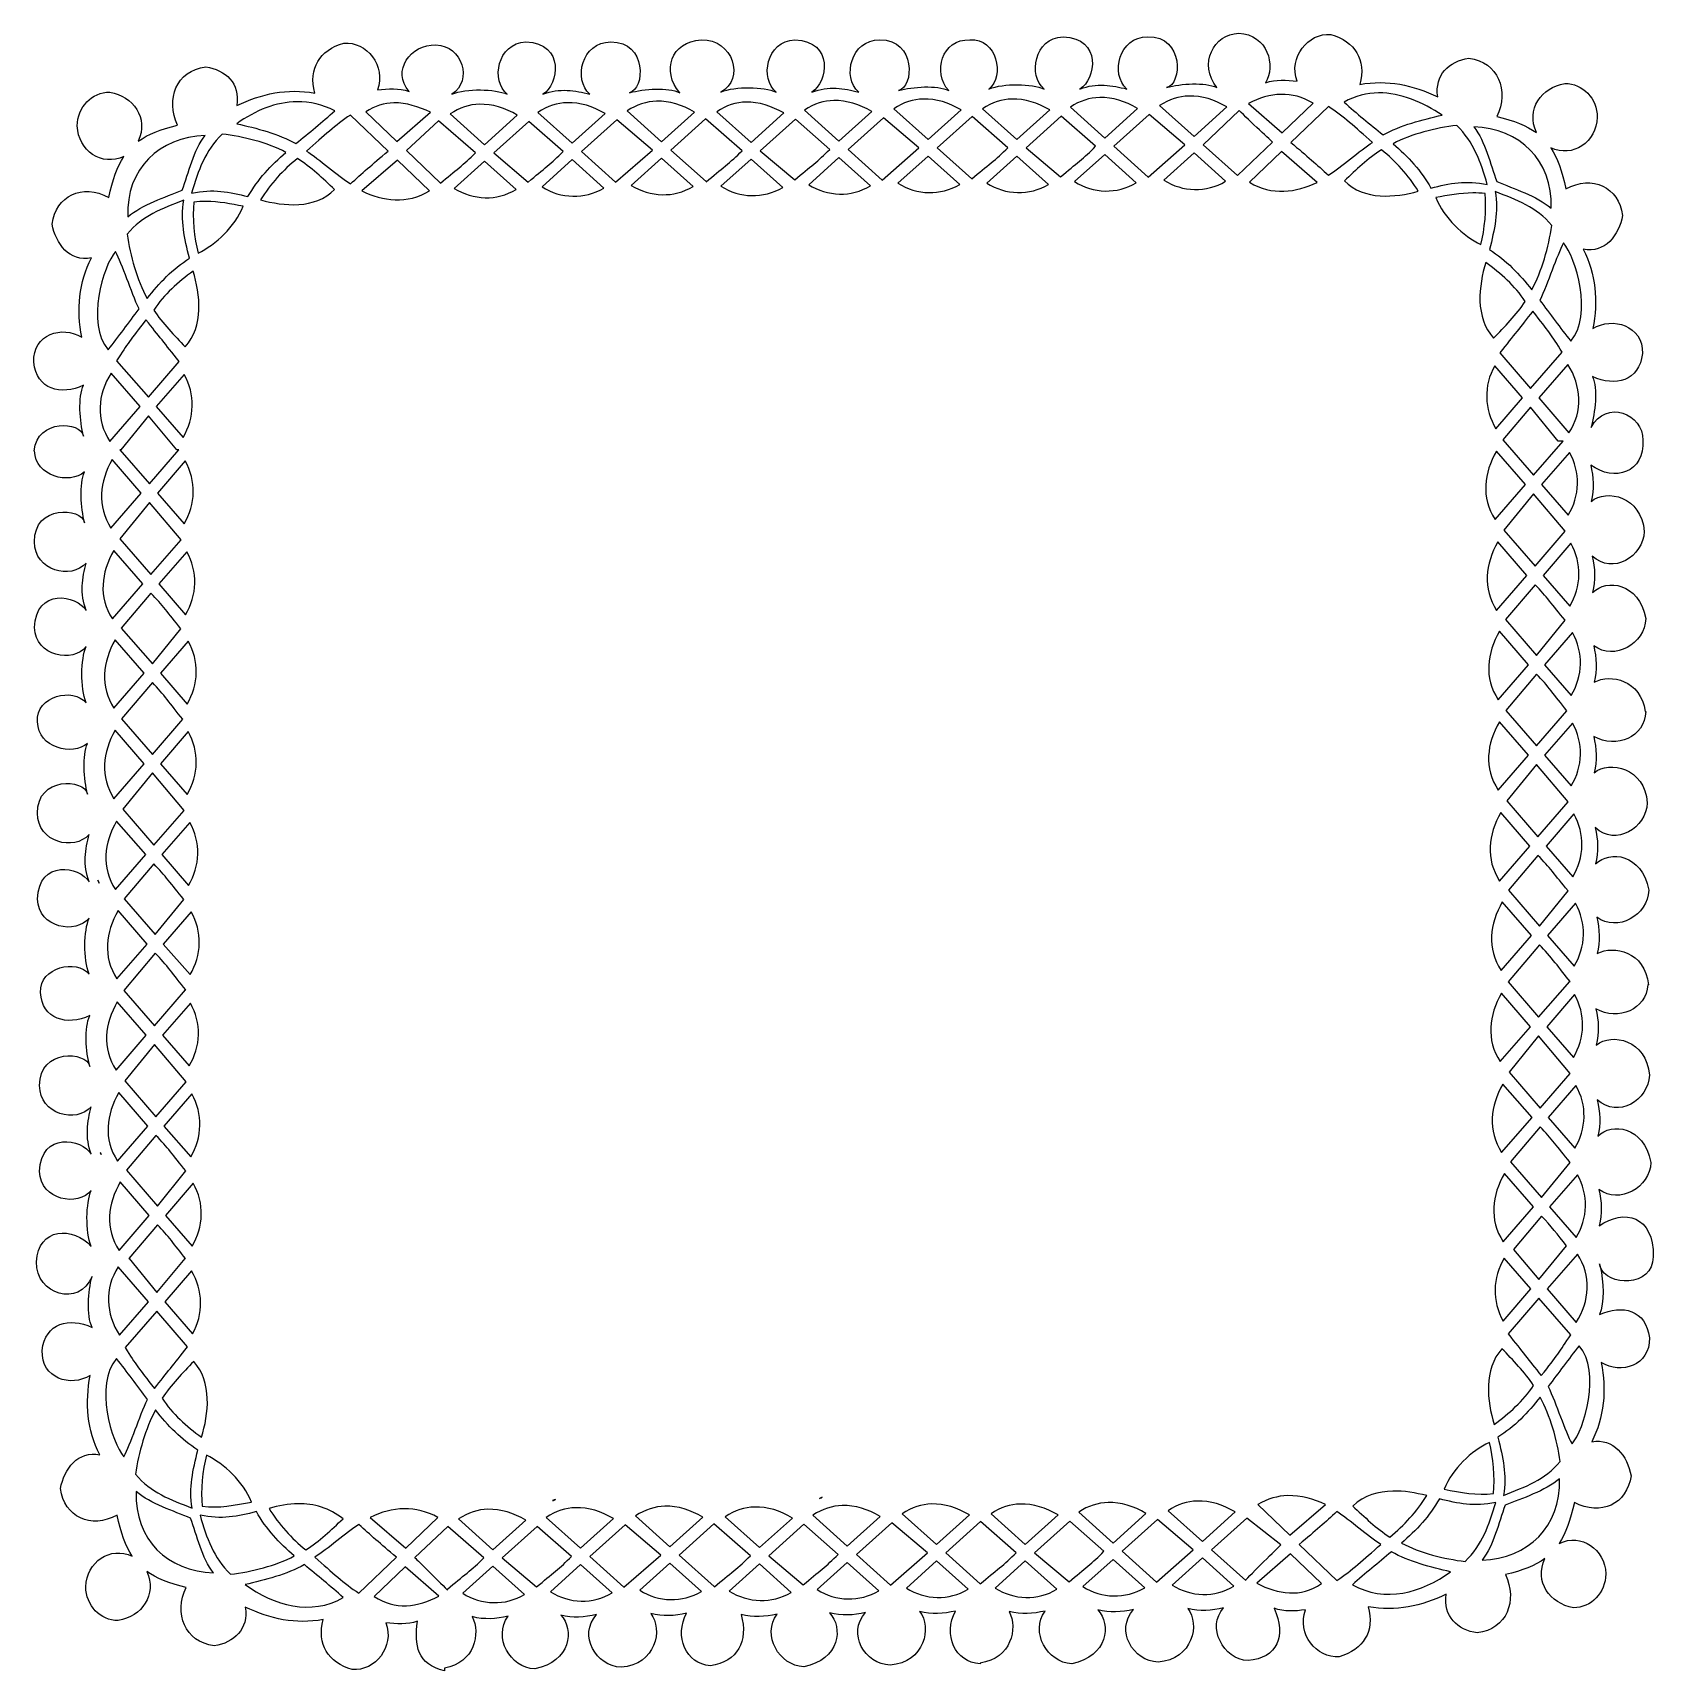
# Model space of a CAD drawing. Header units: centimetres. Extents: x -7.3 to 6.5, y -4.1 to 9.9.
import ezdxf

# ---------------------------------------------------------------- set-up
doc = ezdxf.new("R2010")
doc.units = ezdxf.units.CM
doc.header["$MEASUREMENT"] = 0
doc.layers.add('Layer 1', color=7, linetype='Continuous')

msp = doc.modelspace()

# ---------------------------------------------------------------- linework, layer by layer
at = {"layer": 'Layer 1', "color": 30}
for points, knots in [([(2.99763, 9.85916), (2.78431, 9.85678), (2.65159, 9.59529), (2.81103, 9.39691), (2.81103, 9.39691), (2.70755, 9.44476), (2.50801, 9.43068), (2.38371, 9.39691), (2.38371, 9.39691), (2.51345, 9.42275), (2.53651, 9.83398), (2.22277, 9.82965), (2.22277, 9.82965), (1.97564, 9.82965), (1.90171, 9.51091), (2.0438, 9.38427), (2.0438, 9.38427), (1.92015, 9.41571), (1.78752, 9.43947), (1.64492, 9.38358), (1.64492, 9.38358), (1.77885, 9.4646), (1.83704, 9.81716), (1.50063, 9.82967), (1.50063, 9.82967), (1.25463, 9.82117), (1.20123, 9.49465), (1.34109, 9.38429), (1.34109, 9.38429), (1.23374, 9.42912), (0.99623, 9.43641), (0.86868, 9.38429), (0.86868, 9.38429), (1.00904, 9.49237), (0.93608, 9.81879), (0.70774, 9.80298), (0.70774, 9.80298), (0.46416, 9.8136), (0.38995, 9.52198), (0.52669, 9.37094), (0.52669, 9.37094), (0.42322, 9.41878), (0.22367, 9.40471), (0.09937, 9.37094), (0.09937, 9.37094), (0.22911, 9.39678), (0.25217, 9.80801), (-0.06157, 9.80368), (-0.06157, 9.80368), (-0.3087, 9.80368), (-0.38262, 9.48494), (-0.24054, 9.3583), (-0.24054, 9.3583), (-0.36419, 9.38975), (-0.49682, 9.41351), (-0.63942, 9.35761), (-0.63942, 9.35761), (-0.50548, 9.43863), (-0.4473, 9.79118), (-0.78371, 9.8037), (-0.78371, 9.8037), (-1.02971, 9.7952), (-1.08311, 9.46868), (-0.94326, 9.35831), (-0.94326, 9.35831), (-1.05061, 9.40314), (-1.28811, 9.41044), (-1.41567, 9.35831), (-1.41567, 9.35831), (-1.20904, 9.46527), (-1.30806, 9.81165), (-1.58216, 9.803), (-1.58216, 9.803), (-1.83919, 9.78976), (-1.9228, 9.53516), (-1.7646, 9.3527), (-1.7646, 9.3527), (-1.86807, 9.40055), (-2.06831, 9.38647), (-2.19261, 9.3527), (-2.19261, 9.3527), (-2.06288, 9.37854), (-2.03981, 9.78977), (-2.35355, 9.78544), (-2.35355, 9.78544), (-2.60068, 9.78544), (-2.67391, 9.4667), (-2.53183, 9.34006), (-2.53183, 9.34006), (-2.65548, 9.37151), (-2.7888, 9.39527), (-2.9314, 9.33937), (-2.9314, 9.33937), (-2.79747, 9.42038), (-2.73927, 9.77294), (-3.07569, 9.78545), (-3.07569, 9.78545), (-3.32169, 9.77695), (-3.3751, 9.45043), (-3.23524, 9.34007), (-3.23524, 9.34007), (-3.34259, 9.3849), (-3.5801, 9.3922), (-3.70765, 9.34007), (-3.70765, 9.34007), (-3.52494, 9.45557), (-3.61669, 9.75487), (-3.84292, 9.75947), (-3.84292, 9.75947), (-4.06024, 9.77154), (-4.22188, 9.53396), (-4.07184, 9.36326), (-4.07184, 9.36326), (-4.15928, 9.39499), (-4.2501, 9.38701), (-4.34031, 9.37661), (-4.34031, 9.37661), (-4.26634, 9.58177), (-4.43114, 9.78993), (-4.62819, 9.77633), (-4.62819, 9.77633), (-4.83398, 9.71267), (-4.93091, 9.56285), (-4.87515, 9.34921), (-4.87515, 9.34921), (-5.11031, 9.39325), (-5.32674, 9.34396), (-5.53902, 9.24313), (-5.53902, 9.24313), (-5.5101, 9.43297), (-5.63514, 9.54727), (-5.80401, 9.57331), (-5.80401, 9.57331), (-6.05637, 9.54165), (-6.14792, 9.29539), (-6.04334, 9.07594), (-6.04334, 9.07594), (-6.18896, 9.04139), (-6.2967, 8.99945), (-6.37909, 8.93895), (-6.37909, 8.93895), (-6.289, 9.13796), (-6.42141, 9.32292), (-6.62258, 9.35835), (-6.62258, 9.35835), (-6.77449, 9.35909), (-6.89789, 9.2291), (-6.89867, 9.06962), (-6.89867, 9.06962), (-6.89004, 8.85827), (-6.69112, 8.72008), (-6.50187, 8.8097), (-6.50187, 8.8097), (-6.55959, 8.72211), (-6.59792, 8.60946), (-6.6309, 8.46056), (-6.6309, 8.46056), (-6.85557, 8.58072), (-7.08158, 8.47513), (-7.11371, 8.23366), (-7.11371, 8.23366), (-7.08222, 8.06364), (-6.96501, 7.90845), (-6.77865, 7.94423), (-6.77865, 7.94423), (-6.88522, 7.73719), (-6.90625, 7.50017), (-6.86051, 7.26843), (-6.86051, 7.26843), (-7.02703, 7.37173), (-7.27784, 7.29698), (-7.26979, 7.05697), (-7.26979, 7.05697), (-7.24428, 6.82067), (-7.03731, 6.7697), (-6.84525, 6.85957), (-6.84525, 6.85957), (-6.8925, 6.75478), (-6.87859, 6.55271), (-6.84525, 6.42683), (-6.84525, 6.42683), (-6.86962, 6.5523), (-7.23734, 6.57562), (-7.26702, 6.30109), (-7.26702, 6.30109), (-7.26702, 6.30109), (-7.26282, 6.30109), (-7.26282, 6.30109), (-7.26282, 6.30109), (-7.25652, 6.07877), (-6.96575, 6.01155), (-6.8362, 6.12055), (-6.8362, 6.12055), (-6.88345, 6.01576), (-6.86955, 5.81369), (-6.8362, 5.68781), (-6.8362, 5.68781), (-6.86172, 5.8192), (-7.26779, 5.84255), (-7.26352, 5.52483), (-7.26352, 5.52483), (-7.26352, 5.27456), (-6.94877, 5.1997), (-6.82372, 5.34358), (-6.82372, 5.34358), (-6.85476, 5.21836), (-6.87823, 5.08405), (-6.82303, 4.93965), (-6.82303, 4.93965), (-6.90303, 5.07528), (-7.25117, 5.13421), (-7.26353, 4.79353), (-7.26353, 4.79353), (-7.25513, 4.54441), (-6.93271, 4.49033), (-6.82373, 4.63195), (-6.82373, 4.63195), (-6.868, 4.52324), (-6.87519, 4.28273), (-6.82373, 4.15355), (-6.82373, 4.15355), (-6.93045, 4.28558), (-7.25279, 4.21477), (-7.23717, 3.99057), (-7.23717, 3.99057), (-7.23283, 3.76641), (-6.94055, 3.69784), (-6.81055, 3.80722), (-6.81055, 3.80722), (-6.8578, 3.70243), (-6.84389, 3.50036), (-6.81055, 3.37448), (-6.81055, 3.37448), (-6.83606, 3.50586), (-7.24214, 3.52922), (-7.23786, 3.2115), (-7.23786, 3.2115), (-7.23786, 2.96123), (-6.92312, 2.88637), (-6.79806, 3.03026), (-6.79806, 3.03026), (-6.82911, 2.90504), (-6.85257, 2.77073), (-6.79737, 2.62632), (-6.79737, 2.62632), (-6.87737, 2.76196), (-7.22551, 2.82088), (-7.23786, 2.4802), (-7.23786, 2.4802), (-7.22948, 2.23107), (-6.90704, 2.177), (-6.79806, 2.31862), (-6.79806, 2.31862), (-6.84233, 2.2099), (-6.84953, 1.96939), (-6.79806, 1.84021), (-6.79806, 1.84021), (-6.90368, 1.97087), (-7.22005, 1.90295), (-7.21151, 1.68426), (-7.21151, 1.68426), (-7.20045, 1.45469), (-6.98606, 1.39629), (-6.79251, 1.48685), (-6.79251, 1.48685), (-6.83976, 1.38206), (-6.82585, 1.17929), (-6.79251, 1.05341), (-6.79251, 1.05341), (-6.81803, 1.18479), (-7.22411, 1.20815), (-7.21983, 0.89043), (-7.21983, 0.89043), (-7.21983, 0.64017), (-6.90509, 0.566), (-6.78003, 0.70988), (-6.78003, 0.70988), (-6.81108, 0.58467), (-6.83454, 0.44965), (-6.77934, 0.30525), (-6.77934, 0.30525), (-6.85934, 0.44088), (-7.20748, 0.49981), (-7.21984, 0.15913), (-7.21984, 0.15913), (-7.21145, -0.08999), (-6.88902, -0.14407), (-6.78003, -0.00245), (-6.78003, -0.00245), (-6.82431, -0.11116), (-6.83151, -0.35168), (-6.78003, -0.48085), (-6.78003, -0.48085), (-6.92937, -0.30681), (-7.23493, -0.31742), (-7.24481, -0.61222), (-7.24481, -0.61222), (-7.2538, -0.89364), (-6.88008, -1.00174), (-6.77309, -0.73797), (-6.77309, -0.73797), (-6.80643, -0.86385), (-6.82034, -1.06592), (-6.77309, -1.17071), (-6.77309, -1.17071), (-6.96514, -1.08084), (-7.17212, -1.13181), (-7.19763, -1.36812), (-7.19763, -1.36812), (-7.20568, -1.60813), (-6.95487, -1.68287), (-6.78835, -1.57957), (-6.78835, -1.57957), (-6.83409, -1.81132), (-6.81306, -2.04833), (-6.70649, -2.25538), (-6.70649, -2.25538), (-6.89285, -2.21961), (-7.01006, -2.37479), (-7.04155, -2.54481), (-7.04155, -2.54481), (-7.00941, -2.78628), (-6.7834, -2.89188), (-6.55873, -2.77172), (-6.55873, -2.77172), (-6.52575, -2.92062), (-6.48742, -3.03327), (-6.4297, -3.12086), (-6.4297, -3.12086), (-6.61895, -3.03124), (-6.81787, -3.16942), (-6.8265, -3.38078), (-6.8265, -3.38078), (-6.82568, -3.54026), (-6.70231, -3.67026), (-6.55041, -3.66951), (-6.55041, -3.66951), (-6.34924, -3.63409), (-6.21683, -3.44912), (-6.30692, -3.25012), (-6.30692, -3.25012), (-6.22453, -3.31062), (-6.1168, -3.35255), (-5.97117, -3.38711), (-5.97117, -3.38711), (-6.07575, -3.60656), (-5.98421, -3.85282), (-5.73184, -3.88448), (-5.73184, -3.88448), (-5.56297, -3.85844), (-5.43793, -3.74414), (-5.46685, -3.5543), (-5.46685, -3.5543), (-5.25457, -3.65511), (-5.03814, -3.70441), (-4.80298, -3.66037), (-4.80298, -3.66037), (-4.85873, -3.87401), (-4.76181, -4.02382), (-4.55602, -4.08749), (-4.55602, -4.08749), (-4.35897, -4.10108), (-4.19418, -3.89293), (-4.26814, -3.68776), (-4.26814, -3.68776), (-4.17793, -3.69816), (-4.08711, -3.70615), (-3.99967, -3.67442), (-3.99967, -3.67442), (-4.03044, -3.88336), (-3.99898, -4.04369), (-3.77075, -4.09662), (-3.77075, -4.09662), (-3.77075, -4.09662), (-3.77075, -4.07484), (-3.77075, -4.07484), (-3.77075, -4.07484), (-3.51258, -4.03108), (-3.46145, -3.77833), (-3.53351, -3.63578), (-3.53351, -3.63578), (-3.4316, -3.66364), (-3.3293, -3.6554), (-3.22758, -3.63228), (-3.22758, -3.63228), (-3.35616, -3.81092), (-3.21329, -4.0725), (-3.00005, -4.08118), (-3.00005, -4.08118), (-2.69326, -4.02041), (-2.66166, -3.74535), (-2.77945, -3.62244), (-2.77945, -3.62244), (-2.67755, -3.6503), (-2.57525, -3.64206), (-2.47353, -3.61894), (-2.47353, -3.61894), (-2.63407, -3.79758), (-2.47794, -4.05916), (-2.26473, -4.06784), (-2.26473, -4.06784), (-1.96963, -4.04479), (-1.905, -3.74446), (-2.01223, -3.60981), (-2.01223, -3.60981), (-1.91032, -3.63767), (-1.80803, -3.62942), (-1.70631, -3.60631), (-1.70631, -3.60631), (-1.81454, -3.80222), (-1.71309, -4.04097), (-1.50445, -4.05451), (-1.50445, -4.05451), (-1.27284, -4.02091), (-1.17799, -3.84478), (-1.24223, -3.61755), (-1.24223, -3.61755), (-1.14033, -3.64541), (-1.03804, -3.63716), (-0.93631, -3.61405), (-0.93631, -3.61405), (-1.06489, -3.79268), (-0.92133, -4.05427), (-0.70808, -4.06295), (-0.70808, -4.06295), (-0.4013, -4.00218), (-0.37038, -3.72712), (-0.48818, -3.60422), (-0.48818, -3.60422), (-0.38627, -3.63208), (-0.28398, -3.62383), (-0.18226, -3.60072), (-0.18226, -3.60072), (-0.34279, -3.77935), (-0.18667, -4.04094), (0.02654, -4.04962), (0.02654, -4.04962), (0.32163, -4.02657), (0.38627, -3.72624), (0.27904, -3.59159), (0.27904, -3.59159), (0.38095, -3.61946), (0.48324, -3.61121), (0.58496, -3.58809), (0.58496, -3.58809), (0.47555, -3.78614), (0.58049, -4.02832), (0.79376, -4.03699), (0.79376, -4.03699), (0.79376, -4.03699), (0.79376, -4.03205), (0.79376, -4.03205), (0.79376, -4.03205), (1.06139, -3.99364), (1.11516, -3.73611), (1.0421, -3.59158), (1.0421, -3.59158), (1.14401, -3.61944), (1.2463, -3.6112), (1.34802, -3.58808), (1.34802, -3.58808), (1.21944, -3.76671), (1.36301, -4.0283), (1.57625, -4.03698), (1.57625, -4.03698), (1.88304, -3.97621), (1.91395, -3.70115), (1.79616, -3.57825), (1.79616, -3.57825), (1.89806, -3.60611), (2.00035, -3.59787), (2.10208, -3.57475), (2.10208, -3.57475), (1.94155, -3.75338), (2.09767, -4.01497), (2.31088, -4.02365), (2.31088, -4.02365), (2.60598, -4.00061), (2.67062, -3.70028), (2.56339, -3.56562), (2.56339, -3.56562), (2.66529, -3.59349), (2.76759, -3.58524), (2.86931, -3.56212), (2.86931, -3.56212), (2.72156, -3.72134), (2.8649, -4.00235), (3.07811, -4.01102), (3.07811, -4.01102), (3.32211, -3.9909), (3.41013, -3.79942), (3.29871, -3.56493), (3.29871, -3.56493), (3.38614, -3.59666), (3.47697, -3.58868), (3.56717, -3.57828), (3.56717, -3.57828), (3.49321, -3.78344), (3.658, -3.9916), (3.85506, -3.978), (3.85506, -3.978), (4.06085, -3.91434), (4.15777, -3.76452), (4.10202, -3.55089), (4.10202, -3.55089), (4.33718, -3.59493), (4.55361, -3.54564), (4.76589, -3.44481), (4.76589, -3.44481), (4.73697, -3.63465), (4.86201, -3.74895), (5.03088, -3.77499), (5.03088, -3.77499), (5.28324, -3.74333), (5.37479, -3.49707), (5.27021, -3.27762), (5.27021, -3.27762), (5.41583, -3.24307), (5.52356, -3.20113), (5.60596, -3.14063), (5.60596, -3.14063), (5.51587, -3.33964), (5.64827, -3.5246), (5.84944, -3.56003), (5.84944, -3.56003), (6.00135, -3.56077), (6.12476, -3.43077), (6.12553, -3.2713), (6.12553, -3.2713), (6.1169, -3.05994), (5.91798, -2.92176), (5.72873, -3.01138), (5.72873, -3.01138), (5.78645, -2.92379), (5.82478, -2.81114), (5.85776, -2.66224), (5.85776, -2.66224), (6.08242, -2.7824), (6.30843, -2.67681), (6.34057, -2.43534), (6.34057, -2.43534), (6.30908, -2.26531), (6.19188, -2.11013), (6.00552, -2.14591), (6.00552, -2.14591), (6.11209, -1.93887), (6.13312, -1.70184), (6.08737, -1.4701), (6.08737, -1.4701), (6.25389, -1.5734), (6.50471, -1.49865), (6.49666, -1.25864), (6.49666, -1.25864), (6.47115, -1.02234), (6.26417, -0.97137), (6.07212, -1.06124), (6.07212, -1.06124), (6.11658, -0.96264), (6.10675, -0.77873), (6.07768, -0.65239), (6.07768, -0.65239), (6.0753, -0.64472), (6.07307, -0.63682), (6.07212, -0.6285), (6.07212, -0.6285), (6.07408, -0.63593), (6.07585, -0.64446), (6.07768, -0.65239), (6.07768, -0.65239), (6.13125, -0.82329), (6.52835, -0.83111), (6.52928, -0.5702), (6.52928, -0.5702), (6.53823, -0.21677), (6.27899, -0.15671), (6.07005, -0.30466), (6.07005, -0.30466), (6.09756, -0.20145), (6.08942, -0.09786), (6.06659, 0.00514), (6.06659, 0.00514), (6.24298, -0.12506), (6.5013, 0.01962), (6.50986, 0.23556), (6.50986, 0.23556), (6.44986, 0.54624), (6.17823, 0.57825), (6.05687, 0.45896), (6.05687, 0.45896), (6.08438, 0.56216), (6.07625, 0.66575), (6.05341, 0.76876), (6.05341, 0.76876), (6.2298, 0.60619), (6.48812, 0.76426), (6.49668, 0.98022), (6.49668, 0.98022), (6.47392, 1.27906), (6.17735, 1.34452), (6.04439, 1.23593), (6.04439, 1.23593), (6.0719, 1.33913), (6.06377, 1.44272), (6.04093, 1.54573), (6.04093, 1.54573), (6.23439, 1.43613), (6.47014, 1.5389), (6.48351, 1.75016), (6.48351, 1.75016), (6.48351, 1.75016), (6.48907, 1.75016), (6.48907, 1.75016), (6.48907, 1.75016), (6.45818, 2.03347), (6.19722, 2.09097), (6.05204, 2.01571), (6.05204, 2.01571), (6.07955, 2.11891), (6.07141, 2.22251), (6.04858, 2.32552), (6.04858, 2.32552), (6.22498, 2.19531), (6.48329, 2.34069), (6.49185, 2.55664), (6.49185, 2.55664), (6.43185, 2.86732), (6.16023, 2.89862), (6.03886, 2.77933), (6.03886, 2.77933), (6.06638, 2.88253), (6.05824, 2.98613), (6.0354, 3.08914), (6.0354, 3.08914), (6.2118, 2.92656), (6.47011, 3.08464), (6.47867, 3.30059), (6.47867, 3.30059), (6.45592, 3.59943), (6.15935, 3.66489), (6.02638, 3.5563), (6.02638, 3.5563), (6.05389, 3.65951), (6.04576, 3.7631), (6.02292, 3.8661), (6.02292, 3.8661), (6.21849, 3.75531), (6.45763, 3.8616), (6.46619, 4.07756), (6.46619, 4.07756), (6.46619, 4.07756), (6.46131, 4.07756), (6.46131, 4.07756), (6.46131, 4.07756), (6.42339, 4.34858), (6.16908, 4.40305), (6.02636, 4.32906), (6.02636, 4.32906), (6.05387, 4.43226), (6.04574, 4.53585), (6.0229, 4.63886), (6.0229, 4.63886), (6.19929, 4.50865), (6.45761, 4.65403), (6.46617, 4.86998), (6.46617, 4.86998), (6.40616, 5.18066), (6.13455, 5.21197), (6.01318, 5.09268), (6.01318, 5.09268), (6.04069, 5.19588), (6.03255, 5.29947), (6.00972, 5.40248), (6.00972, 5.40248), (6.18612, 5.23991), (6.44443, 5.39798), (6.45299, 5.61393), (6.45299, 5.61393), (6.43023, 5.91277), (6.13366, 5.97823), (6.0007, 5.86964), (6.0007, 5.86964), (6.02821, 5.97284), (6.02007, 6.07643), (5.99724, 6.17944), (5.99724, 6.17944), (6.19919, 6.02981), (6.45752, 6.11669), (6.44051, 6.3909), (6.44051, 6.3909), (6.44756, 6.61753), (6.12683, 6.74156), (6.00002, 6.50049), (6.00002, 6.50049), (6.03336, 6.62637), (6.06045, 6.82845), (6.0132, 6.93323), (6.0132, 6.93323), (6.20526, 6.84336), (6.41223, 6.89432), (6.43774, 7.13063), (6.43774, 7.13063), (6.44579, 7.37064), (6.1818, 7.44538), (6.01528, 7.34209), (6.01528, 7.34209), (6.06102, 7.57383), (6.03999, 7.81085), (5.93342, 8.01789), (5.93342, 8.01789), (6.11978, 7.98211), (6.23699, 8.13729), (6.26848, 8.30732), (6.26848, 8.30732), (6.23634, 8.5488), (6.01033, 8.65439), (5.78566, 8.53423), (5.78566, 8.53423), (5.75268, 8.68313), (5.71435, 8.79579), (5.65663, 8.88337), (5.65663, 8.88337), (5.84588, 8.79376), (6.04479, 8.93193), (6.05343, 9.14329), (6.05343, 9.14329), (6.05269, 9.30277), (5.92924, 9.43277), (5.77734, 9.43202), (5.77734, 9.43202), (5.57617, 9.3966), (5.44376, 9.21164), (5.53385, 9.01263), (5.53385, 9.01263), (5.45146, 9.07313), (5.34372, 9.11506), (5.1981, 9.14961), (5.1981, 9.14961), (5.30268, 9.36906), (5.21114, 9.61532), (4.95877, 9.64698), (4.95877, 9.64698), (4.78989, 9.62094), (4.66486, 9.50664), (4.69378, 9.3168), (4.69378, 9.3168), (4.4815, 9.41761), (4.26507, 9.46692), (4.02991, 9.42287), (4.02991, 9.42287), (4.08567, 9.63651), (3.98874, 9.78633), (3.78296, 9.84999), (3.78296, 9.84999), (3.5859, 9.86358), (3.42111, 9.65543), (3.49507, 9.45027), (3.49507, 9.45027), (3.40487, 9.46067), (3.31404, 9.46866), (3.22661, 9.43692), (3.22661, 9.43692), (3.31491, 9.58114), (3.24541, 9.8515), (2.99769, 9.85912), (2.99769, 9.85912), (2.99769, 9.85912), (2.99763, 9.85916), (2.99763, 9.85916)], [0, 0, 0, 0, 0.00518135, 0.00518135, 0.00518135, 0.00518135, 0.01036269, 0.01036269, 0.01036269, 0.01036269, 0.01554404, 0.01554404, 0.01554404, 0.01554404, 0.02072539, 0.02072539, 0.02072539, 0.02072539, 0.02590674, 0.02590674, 0.02590674, 0.02590674, 0.03108808, 0.03108808, 0.03108808, 0.03108808, 0.03626943, 0.03626943, 0.03626943, 0.03626943, 0.04145078, 0.04145078, 0.04145078, 0.04145078, 0.04663212, 0.04663212, 0.04663212, 0.04663212, 0.05181347, 0.05181347, 0.05181347, 0.05181347, 0.05699482, 0.05699482, 0.05699482, 0.05699482, 0.06217617, 0.06217617, 0.06217617, 0.06217617, 0.06735751, 0.06735751, 0.06735751, 0.06735751, 0.07253886, 0.07253886, 0.07253886, 0.07253886, 0.07772021, 0.07772021, 0.07772021, 0.07772021, 0.08290155, 0.08290155, 0.08290155, 0.08290155, 0.0880829, 0.0880829, 0.0880829, 0.0880829, 0.09326425, 0.09326425, 0.09326425, 0.09326425, 0.0984456, 0.0984456, 0.0984456, 0.0984456, 0.10362694, 0.10362694, 0.10362694, 0.10362694, 0.10880829, 0.10880829, 0.10880829, 0.10880829, 0.11398964, 0.11398964, 0.11398964, 0.11398964, 0.11917098, 0.11917098, 0.11917098, 0.11917098, 0.12435233, 0.12435233, 0.12435233, 0.12435233, 0.12953368, 0.12953368, 0.12953368, 0.12953368, 0.13471503, 0.13471503, 0.13471503, 0.13471503, 0.13989637, 0.13989637, 0.13989637, 0.13989637, 0.14507772, 0.14507772, 0.14507772, 0.14507772, 0.15025907, 0.15025907, 0.15025907, 0.15025907, 0.15544041, 0.15544041, 0.15544041, 0.15544041, 0.16062176, 0.16062176, 0.16062176, 0.16062176, 0.16580311, 0.16580311, 0.16580311, 0.16580311, 0.17098446, 0.17098446, 0.17098446, 0.17098446, 0.1761658, 0.1761658, 0.1761658, 0.1761658, 0.18134715, 0.18134715, 0.18134715, 0.18134715, 0.1865285, 0.1865285, 0.1865285, 0.1865285, 0.19170984, 0.19170984, 0.19170984, 0.19170984, 0.19689119, 0.19689119, 0.19689119, 0.19689119, 0.20207254, 0.20207254, 0.20207254, 0.20207254, 0.20725389, 0.20725389, 0.20725389, 0.20725389, 0.21243523, 0.21243523, 0.21243523, 0.21243523, 0.21761658, 0.21761658, 0.21761658, 0.21761658, 0.22279793, 0.22279793, 0.22279793, 0.22279793, 0.22797927, 0.22797927, 0.22797927, 0.22797927, 0.23316062, 0.23316062, 0.23316062, 0.23316062, 0.23834197, 0.23834197, 0.23834197, 0.23834197, 0.24352332, 0.24352332, 0.24352332, 0.24352332, 0.24870466, 0.24870466, 0.24870466, 0.24870466, 0.25388601, 0.25388601, 0.25388601, 0.25388601, 0.25906736, 0.25906736, 0.25906736, 0.25906736, 0.2642487, 0.2642487, 0.2642487, 0.2642487, 0.26943005, 0.26943005, 0.26943005, 0.26943005, 0.2746114, 0.2746114, 0.2746114, 0.2746114, 0.27979275, 0.27979275, 0.27979275, 0.27979275, 0.28497409, 0.28497409, 0.28497409, 0.28497409, 0.29015544, 0.29015544, 0.29015544, 0.29015544, 0.29533679, 0.29533679, 0.29533679, 0.29533679, 0.30051813, 0.30051813, 0.30051813, 0.30051813, 0.30569948, 0.30569948, 0.30569948, 0.30569948, 0.31088083, 0.31088083, 0.31088083, 0.31088083, 0.31606218, 0.31606218, 0.31606218, 0.31606218, 0.32124352, 0.32124352, 0.32124352, 0.32124352, 0.32642487, 0.32642487, 0.32642487, 0.32642487, 0.33160622, 0.33160622, 0.33160622, 0.33160622, 0.33678756, 0.33678756, 0.33678756, 0.33678756, 0.34196891, 0.34196891, 0.34196891, 0.34196891, 0.34715026, 0.34715026, 0.34715026, 0.34715026, 0.35233161, 0.35233161, 0.35233161, 0.35233161, 0.35751295, 0.35751295, 0.35751295, 0.35751295, 0.3626943, 0.3626943, 0.3626943, 0.3626943, 0.36787565, 0.36787565, 0.36787565, 0.36787565, 0.37305699, 0.37305699, 0.37305699, 0.37305699, 0.37823834, 0.37823834, 0.37823834, 0.37823834, 0.38341969, 0.38341969, 0.38341969, 0.38341969, 0.38860104, 0.38860104, 0.38860104, 0.38860104, 0.39378238, 0.39378238, 0.39378238, 0.39378238, 0.39896373, 0.39896373, 0.39896373, 0.39896373, 0.40414508, 0.40414508, 0.40414508, 0.40414508, 0.40932642, 0.40932642, 0.40932642, 0.40932642, 0.41450777, 0.41450777, 0.41450777, 0.41450777, 0.41968912, 0.41968912, 0.41968912, 0.41968912, 0.42487047, 0.42487047, 0.42487047, 0.42487047, 0.43005181, 0.43005181, 0.43005181, 0.43005181, 0.43523316, 0.43523316, 0.43523316, 0.43523316, 0.44041451, 0.44041451, 0.44041451, 0.44041451, 0.44559585, 0.44559585, 0.44559585, 0.44559585, 0.4507772, 0.4507772, 0.4507772, 0.4507772, 0.45595855, 0.45595855, 0.45595855, 0.45595855, 0.4611399, 0.4611399, 0.4611399, 0.4611399, 0.46632124, 0.46632124, 0.46632124, 0.46632124, 0.47150259, 0.47150259, 0.47150259, 0.47150259, 0.47668394, 0.47668394, 0.47668394, 0.47668394, 0.48186528, 0.48186528, 0.48186528, 0.48186528, 0.48704663, 0.48704663, 0.48704663, 0.48704663, 0.49222798, 0.49222798, 0.49222798, 0.49222798, 0.49740933, 0.49740933, 0.49740933, 0.49740933, 0.50259067, 0.50259067, 0.50259067, 0.50259067, 0.50777202, 0.50777202, 0.50777202, 0.50777202, 0.51295337, 0.51295337, 0.51295337, 0.51295337, 0.51813472, 0.51813472, 0.51813472, 0.51813472, 0.52331606, 0.52331606, 0.52331606, 0.52331606, 0.52849741, 0.52849741, 0.52849741, 0.52849741, 0.53367876, 0.53367876, 0.53367876, 0.53367876, 0.5388601, 0.5388601, 0.5388601, 0.5388601, 0.54404145, 0.54404145, 0.54404145, 0.54404145, 0.5492228, 0.5492228, 0.5492228, 0.5492228, 0.55440415, 0.55440415, 0.55440415, 0.55440415, 0.55958549, 0.55958549, 0.55958549, 0.55958549, 0.56476684, 0.56476684, 0.56476684, 0.56476684, 0.56994819, 0.56994819, 0.56994819, 0.56994819, 0.57512953, 0.57512953, 0.57512953, 0.57512953, 0.58031088, 0.58031088, 0.58031088, 0.58031088, 0.58549223, 0.58549223, 0.58549223, 0.58549223, 0.59067358, 0.59067358, 0.59067358, 0.59067358, 0.59585492, 0.59585492, 0.59585492, 0.59585492, 0.60103627, 0.60103627, 0.60103627, 0.60103627, 0.60621762, 0.60621762, 0.60621762, 0.60621762, 0.61139896, 0.61139896, 0.61139896, 0.61139896, 0.61658031, 0.61658031, 0.61658031, 0.61658031, 0.62176166, 0.62176166, 0.62176166, 0.62176166, 0.62694301, 0.62694301, 0.62694301, 0.62694301, 0.63212435, 0.63212435, 0.63212435, 0.63212435, 0.6373057, 0.6373057, 0.6373057, 0.6373057, 0.64248705, 0.64248705, 0.64248705, 0.64248705, 0.64766839, 0.64766839, 0.64766839, 0.64766839, 0.65284974, 0.65284974, 0.65284974, 0.65284974, 0.65803109, 0.65803109, 0.65803109, 0.65803109, 0.66321244, 0.66321244, 0.66321244, 0.66321244, 0.66839378, 0.66839378, 0.66839378, 0.66839378, 0.67357513, 0.67357513, 0.67357513, 0.67357513, 0.67875648, 0.67875648, 0.67875648, 0.67875648, 0.68393782, 0.68393782, 0.68393782, 0.68393782, 0.68911917, 0.68911917, 0.68911917, 0.68911917, 0.69430052, 0.69430052, 0.69430052, 0.69430052, 0.69948187, 0.69948187, 0.69948187, 0.69948187, 0.70466321, 0.70466321, 0.70466321, 0.70466321, 0.70984456, 0.70984456, 0.70984456, 0.70984456, 0.71502591, 0.71502591, 0.71502591, 0.71502591, 0.72020725, 0.72020725, 0.72020725, 0.72020725, 0.7253886, 0.7253886, 0.7253886, 0.7253886, 0.73056995, 0.73056995, 0.73056995, 0.73056995, 0.7357513, 0.7357513, 0.7357513, 0.7357513, 0.74093264, 0.74093264, 0.74093264, 0.74093264, 0.74611399, 0.74611399, 0.74611399, 0.74611399, 0.75129534, 0.75129534, 0.75129534, 0.75129534, 0.75647668, 0.75647668, 0.75647668, 0.75647668, 0.76165803, 0.76165803, 0.76165803, 0.76165803, 0.76683938, 0.76683938, 0.76683938, 0.76683938, 0.77202073, 0.77202073, 0.77202073, 0.77202073, 0.77720207, 0.77720207, 0.77720207, 0.77720207, 0.78238342, 0.78238342, 0.78238342, 0.78238342, 0.78756477, 0.78756477, 0.78756477, 0.78756477, 0.79274611, 0.79274611, 0.79274611, 0.79274611, 0.79792746, 0.79792746, 0.79792746, 0.79792746, 0.80310881, 0.80310881, 0.80310881, 0.80310881, 0.80829016, 0.80829016, 0.80829016, 0.80829016, 0.8134715, 0.8134715, 0.8134715, 0.8134715, 0.81865285, 0.81865285, 0.81865285, 0.81865285, 0.8238342, 0.8238342, 0.8238342, 0.8238342, 0.82901554, 0.82901554, 0.82901554, 0.82901554, 0.83419689, 0.83419689, 0.83419689, 0.83419689, 0.83937824, 0.83937824, 0.83937824, 0.83937824, 0.84455959, 0.84455959, 0.84455959, 0.84455959, 0.84974093, 0.84974093, 0.84974093, 0.84974093, 0.85492228, 0.85492228, 0.85492228, 0.85492228, 0.86010363, 0.86010363, 0.86010363, 0.86010363, 0.86528497, 0.86528497, 0.86528497, 0.86528497, 0.87046632, 0.87046632, 0.87046632, 0.87046632, 0.87564767, 0.87564767, 0.87564767, 0.87564767, 0.88082902, 0.88082902, 0.88082902, 0.88082902, 0.88601036, 0.88601036, 0.88601036, 0.88601036, 0.89119171, 0.89119171, 0.89119171, 0.89119171, 0.89637306, 0.89637306, 0.89637306, 0.89637306, 0.9015544, 0.9015544, 0.9015544, 0.9015544, 0.90673575, 0.90673575, 0.90673575, 0.90673575, 0.9119171, 0.9119171, 0.9119171, 0.9119171, 0.91709845, 0.91709845, 0.91709845, 0.91709845, 0.92227979, 0.92227979, 0.92227979, 0.92227979, 0.92746114, 0.92746114, 0.92746114, 0.92746114, 0.93264249, 0.93264249, 0.93264249, 0.93264249, 0.93782383, 0.93782383, 0.93782383, 0.93782383, 0.94300518, 0.94300518, 0.94300518, 0.94300518, 0.94818653, 0.94818653, 0.94818653, 0.94818653, 0.95336788, 0.95336788, 0.95336788, 0.95336788, 0.95854922, 0.95854922, 0.95854922, 0.95854922, 0.96373057, 0.96373057, 0.96373057, 0.96373057, 0.96891192, 0.96891192, 0.96891192, 0.96891192, 0.97409326, 0.97409326, 0.97409326, 0.97409326, 0.97927461, 0.97927461, 0.97927461, 0.97927461, 0.98445596, 0.98445596, 0.98445596, 0.98445596, 0.98963731, 0.98963731, 0.98963731, 0.98963731, 1, 1, 1, 1]), ([(-5.02568, 9.27467), (-4.91794, 9.27568), (-4.80914, 9.25237), (-4.7031, 9.1988), (-4.7031, 9.1988), (-4.81127, 9.10199), (-4.92439, 9.01174), (-5.03538, 8.9185), (-5.03538, 8.9185), (-5.1836, 9.00189), (-5.37231, 9.05131), (-5.5397, 9.0878), (-5.5397, 9.0878), (-5.38222, 9.20293), (-5.20523, 9.27304), (-5.02568, 9.27467)], [0, 0, 0, 0, 0.2, 0.2, 0.2, 0.2, 0.4, 0.4, 0.4, 0.4, 0.6, 0.6, 0.6, 0.6, 1, 1, 1, 1]), ([(-4.20156, 9.26618), (-4.09694, 9.26779), (-3.99008, 9.23432), (-3.8887, 9.1861), (-3.8887, 9.1861), (-3.8887, 9.1861), (-4.1752, 8.93601), (-4.1752, 8.93601), (-4.1752, 8.93601), (-4.1752, 8.93601), (-4.4395, 9.18891), (-4.4395, 9.18891), (-4.4395, 9.18891), (-4.36327, 9.24241), (-4.28293, 9.26491), (-4.20156, 9.26618)], [0, 0, 0, 0, 0.2, 0.2, 0.2, 0.2, 0.4, 0.4, 0.4, 0.4, 0.6, 0.6, 0.6, 0.6, 1, 1, 1, 1]), ([(-3.4718, 9.25424), (-3.36249, 9.2573), (-3.25229, 9.22233), (-3.14923, 9.16151), (-3.14923, 9.16151), (-3.14923, 9.16151), (-3.42879, 8.90931), (-3.42879, 8.90931), (-3.42879, 8.90931), (-3.42879, 8.90931), (-3.72153, 9.17205), (-3.72153, 9.17205), (-3.72153, 9.17205), (-3.64132, 9.22644), (-3.55682, 9.25184), (-3.4718, 9.25424)], [0, 0, 0, 0, 0.2, 0.2, 0.2, 0.2, 0.4, 0.4, 0.4, 0.4, 0.6, 0.6, 0.6, 0.6, 1, 1, 1, 1]), ([(-2.72399, 9.26761), (-2.61468, 9.27067), (-2.50448, 9.23569), (-2.40142, 9.17488), (-2.40142, 9.17488), (-2.40142, 9.17488), (-2.68098, 8.92198), (-2.68098, 8.92198), (-2.68098, 8.92198), (-2.68098, 8.92198), (-2.97372, 9.18542), (-2.97372, 9.18542), (-2.97372, 9.18542), (-2.89351, 9.23981), (-2.80901, 9.26521), (-2.72399, 9.26761)], [0, 0, 0, 0, 0.2, 0.2, 0.2, 0.2, 0.4, 0.4, 0.4, 0.4, 0.6, 0.6, 0.6, 0.6, 1, 1, 1, 1]), ([(-1.963, 9.2803), (-1.8537, 9.28336), (-1.7435, 9.24839), (-1.64043, 9.18757), (-1.64043, 9.18757), (-1.64043, 9.18757), (-1.92069, 8.93537), (-1.92069, 8.93537), (-1.92069, 8.93537), (-1.92069, 8.93537), (-2.21273, 9.1981), (-2.21273, 9.1981), (-2.21273, 9.1981), (-2.13252, 9.25249), (-2.04802, 9.27789), (-1.96299, 9.28029), (-1.96299, 9.28029), (-1.96299, 9.28029), (-1.963, 9.2803), (-1.963, 9.2803)], [0, 0, 0, 0, 0.16666667, 0.16666667, 0.16666667, 0.16666667, 0.33333333, 0.33333333, 0.33333333, 0.33333333, 0.5, 0.5, 0.5, 0.5, 0.66666667, 0.66666667, 0.66666667, 0.66666667, 1, 1, 1, 1]), ([(-1.19994, 9.27255), (-1.09138, 9.27456), (-0.98227, 9.23811), (-0.87737, 9.17982), (-0.87737, 9.17982), (-0.87737, 9.17982), (-1.15693, 8.92762), (-1.15693, 8.92762), (-1.15693, 8.92762), (-1.15693, 8.92762), (-1.44898, 9.19035), (-1.44898, 9.19035), (-1.44898, 9.19035), (-1.36789, 9.24623), (-1.28437, 9.27099), (-1.19994, 9.27254), (-1.19994, 9.27254), (-1.19994, 9.27254), (-1.19994, 9.27255), (-1.19994, 9.27255)], [0, 0, 0, 0, 0.16666667, 0.16666667, 0.16666667, 0.16666667, 0.33333333, 0.33333333, 0.33333333, 0.33333333, 0.5, 0.5, 0.5, 0.5, 0.66666667, 0.66666667, 0.66666667, 0.66666667, 1, 1, 1, 1]), ([(-0.45212, 9.28592), (-0.34356, 9.28793), (-0.23445, 9.25147), (-0.12955, 9.19319), (-0.12955, 9.19319), (-0.12955, 9.19319), (-0.40911, 8.94029), (-0.40911, 8.94029), (-0.40911, 8.94029), (-0.40911, 8.94029), (-0.70185, 9.20373), (-0.70185, 9.20373), (-0.70185, 9.20373), (-0.62076, 9.25961), (-0.53655, 9.28437), (-0.45212, 9.28592)], [0, 0, 0, 0, 0.2, 0.2, 0.2, 0.2, 0.4, 0.4, 0.4, 0.4, 0.6, 0.6, 0.6, 0.6, 1, 1, 1, 1]), ([(0.30955, 9.29857), (0.4189, 9.30195), (0.52876, 9.26742), (0.63143, 9.20584), (0.63143, 9.20584), (0.63143, 9.20584), (0.35118, 8.95364), (0.35118, 8.95364), (0.35118, 8.95364), (0.35118, 8.95364), (0.05913, 9.21638), (0.05913, 9.21638), (0.05913, 9.21638), (0.1397, 9.27056), (0.2245, 9.29595), (0.30955, 9.29857)], [0, 0, 0, 0, 0.2, 0.2, 0.2, 0.2, 0.4, 0.4, 0.4, 0.4, 0.6, 0.6, 0.6, 0.6, 1, 1, 1, 1]), ([(1.06569, 9.29857), (1.17499, 9.30169), (1.28519, 9.26672), (1.38826, 9.20584), (1.38826, 9.20584), (1.38826, 9.20584), (1.10801, 8.95364), (1.10801, 8.95364), (1.10801, 8.95364), (1.10801, 8.95364), (0.81596, 9.21638), (0.81596, 9.21638), (0.81596, 9.21638), (0.89622, 9.2707), (0.98068, 9.29614), (1.06569, 9.29857)], [0, 0, 0, 0, 0.2, 0.2, 0.2, 0.2, 0.4, 0.4, 0.4, 0.4, 0.6, 0.6, 0.6, 0.6, 1, 1, 1, 1]), ([(1.81349, 9.31192), (1.92279, 9.31504), (2.0323, 9.28007), (2.13536, 9.21919), (2.13536, 9.21919), (2.13536, 9.21919), (1.8558, 8.96629), (1.8558, 8.96629), (1.8558, 8.96629), (1.8558, 8.96629), (1.56306, 9.22973), (1.56306, 9.22973), (1.56306, 9.22973), (1.64332, 9.28405), (1.72848, 9.30949), (1.81349, 9.31192)], [0, 0, 0, 0, 0.2, 0.2, 0.2, 0.2, 0.4, 0.4, 0.4, 0.4, 0.6, 0.6, 0.6, 0.6, 1, 1, 1, 1]), ([(2.57379, 9.32456), (2.68309, 9.32769), (2.7933, 9.29271), (2.89636, 9.23183), (2.89636, 9.23183), (2.89636, 9.23183), (2.6168, 8.97963), (2.6168, 8.97963), (2.6168, 8.97963), (2.6168, 8.97963), (2.32406, 9.24236), (2.32406, 9.24236), (2.32406, 9.24236), (2.40432, 9.29669), (2.48878, 9.32212), (2.57379, 9.32455), (2.57379, 9.32455), (2.57379, 9.32455), (2.57379, 9.32456), (2.57379, 9.32456)], [0, 0, 0, 0, 0.16666667, 0.16666667, 0.16666667, 0.16666667, 0.33333333, 0.33333333, 0.33333333, 0.33333333, 0.5, 0.5, 0.5, 0.5, 0.66666667, 0.66666667, 0.66666667, 0.66666667, 1, 1, 1, 1]), ([(3.35766, 9.33861), (3.45054, 9.34073), (3.54269, 9.31734), (3.63098, 9.26274), (3.63098, 9.26274), (3.63098, 9.26274), (3.36668, 9.00984), (3.36668, 9.00984), (3.36668, 9.00984), (3.36668, 9.00984), (3.08088, 9.25993), (3.08088, 9.25993), (3.08088, 9.25993), (3.17136, 9.3088), (3.26479, 9.33648), (3.35766, 9.33861)], [0, 0, 0, 0, 0.2, 0.2, 0.2, 0.2, 0.4, 0.4, 0.4, 0.4, 0.6, 0.6, 0.6, 0.6, 1, 1, 1, 1]), ([(3.76209, 9.23598), (3.89337, 9.14772), (3.98421, 9.06197), (4.13808, 8.92898), (4.13808, 8.92898), (4.03014, 8.86229), (3.87003, 8.7175), (3.7614, 8.64939), (3.7614, 8.64939), (3.66625, 8.73846), (3.57926, 8.81337), (3.4423, 8.92828), (3.4423, 8.92828), (3.4423, 8.92828), (3.76209, 9.23597), (3.76209, 9.23597), (3.76209, 9.23597), (3.76209, 9.23597), (3.76209, 9.23598), (3.76209, 9.23598)], [0, 0, 0, 0, 0.16666667, 0.16666667, 0.16666667, 0.16666667, 0.33333333, 0.33333333, 0.33333333, 0.33333333, 0.5, 0.5, 0.5, 0.5, 0.66666667, 0.66666667, 0.66666667, 0.66666667, 1, 1, 1, 1]), ([(4.18941, 9.35125), (4.37805, 9.35249), (4.56604, 9.27015), (4.73189, 9.16158), (4.73189, 9.16158), (4.5645, 9.12509), (4.37578, 9.07566), (4.22757, 8.99228), (4.22757, 8.99228), (4.11657, 9.08552), (4.00345, 9.17508), (3.89528, 9.27188), (3.89528, 9.27188), (3.99165, 9.32678), (4.0906, 9.35061), (4.18941, 9.35126), (4.18941, 9.35126), (4.18941, 9.35126), (4.18941, 9.35125), (4.18941, 9.35125)], [0, 0, 0, 0, 0.16666667, 0.16666667, 0.16666667, 0.16666667, 0.33333333, 0.33333333, 0.33333333, 0.33333333, 0.5, 0.5, 0.5, 0.5, 0.66666667, 0.66666667, 0.66666667, 0.66666667, 1, 1, 1, 1]), ([(-4.57062, 9.16222), (-4.57062, 9.16222), (-4.25082, 8.85452), (-4.25082, 8.85452), (-4.25082, 8.85452), (-4.38778, 8.7396), (-4.47476, 8.6647), (-4.56992, 8.57563), (-4.56992, 8.57563), (-4.67855, 8.64374), (-4.83797, 8.78853), (-4.9459, 8.85523), (-4.9459, 8.85523), (-4.79204, 8.98821), (-4.70189, 9.07395), (-4.57061, 9.16222), (-4.57061, 9.16222), (-4.57061, 9.16222), (-4.57062, 9.16222), (-4.57062, 9.16222)], [0, 0, 0, 0, 0.16666667, 0.16666667, 0.16666667, 0.16666667, 0.33333333, 0.33333333, 0.33333333, 0.33333333, 0.5, 0.5, 0.5, 0.5, 0.66666667, 0.66666667, 0.66666667, 0.66666667, 1, 1, 1, 1]), ([(-3.82003, 9.11375), (-3.82003, 9.11375), (-3.50648, 8.83907), (-3.50648, 8.83907), (-3.50648, 8.83907), (-3.60209, 8.7408), (-3.6807, 8.68775), (-3.80477, 8.58196), (-3.80477, 8.58196), (-3.80477, 8.58196), (-4.09473, 8.85874), (-4.09473, 8.85874), (-4.09473, 8.85874), (-4.09473, 8.85874), (-3.82003, 9.11375), (-3.82003, 9.11375)], [0, 0, 0, 0, 0.2, 0.2, 0.2, 0.2, 0.4, 0.4, 0.4, 0.4, 0.6, 0.6, 0.6, 0.6, 1, 1, 1, 1]), ([(-3.05072, 9.10812), (-3.05072, 9.10812), (-2.75868, 8.85171), (-2.75868, 8.85171), (-2.75868, 8.85171), (-2.8577, 8.74992), (-2.92421, 8.70478), (-3.05628, 8.59108), (-3.05628, 8.59108), (-3.05628, 8.59108), (-3.3504, 8.83906), (-3.3504, 8.83906), (-3.3504, 8.83906), (-3.3504, 8.83906), (-3.05072, 9.10812), (-3.05072, 9.10812)], [0, 0, 0, 0, 0.2, 0.2, 0.2, 0.2, 0.4, 0.4, 0.4, 0.4, 0.6, 0.6, 0.6, 0.6, 1, 1, 1, 1]), ([(-2.30222, 9.12148), (-2.30222, 9.12148), (-1.99838, 8.86437), (-1.99838, 8.86437), (-1.99838, 8.86437), (-1.99838, 8.86437), (-2.31193, 8.58969), (-2.31193, 8.58969), (-2.31193, 8.58969), (-2.31193, 8.58969), (-2.60259, 8.85172), (-2.60259, 8.85172), (-2.60259, 8.85172), (-2.60259, 8.85172), (-2.30222, 9.12148), (-2.30222, 9.12148)], [0, 0, 0, 0, 0.2, 0.2, 0.2, 0.2, 0.4, 0.4, 0.4, 0.4, 0.6, 0.6, 0.6, 0.6, 1, 1, 1, 1]), ([(-1.54609, 9.1306), (-1.54609, 9.1306), (-1.23462, 8.85733), (-1.23462, 8.85733), (-1.23462, 8.85733), (-1.33291, 8.75629), (-1.41091, 8.70375), (-1.54124, 8.59179), (-1.54124, 8.59179), (-1.54124, 8.59179), (-1.54124, 8.59529), (-1.54124, 8.59529), (-1.54124, 8.59529), (-1.54124, 8.59529), (-1.8423, 8.86435), (-1.8423, 8.86435), (-1.8423, 8.86435), (-1.8423, 8.86435), (-1.54609, 9.13059), (-1.54609, 9.13059), (-1.54609, 9.13059), (-1.54609, 9.13059), (-1.54609, 9.1306), (-1.54609, 9.1306)], [0, 0, 0, 0, 0.14285714, 0.14285714, 0.14285714, 0.14285714, 0.28571429, 0.28571429, 0.28571429, 0.28571429, 0.42857143, 0.42857143, 0.42857143, 0.42857143, 0.57142857, 0.57142857, 0.57142857, 0.57142857, 0.71428571, 0.71428571, 0.71428571, 0.71428571, 1, 1, 1, 1]), ([(-0.77886, 9.12641), (-0.77886, 9.12641), (-0.48681, 8.87), (-0.48681, 8.87), (-0.48681, 8.87), (-0.58584, 8.76821), (-0.65234, 8.72306), (-0.78441, 8.60937), (-0.78441, 8.60937), (-0.78441, 8.60937), (-1.07853, 8.85735), (-1.07853, 8.85735), (-1.07853, 8.85735), (-1.07853, 8.85735), (-0.77885, 9.12641), (-0.77885, 9.12641), (-0.77885, 9.12641), (-0.77885, 9.12641), (-0.77886, 9.12641), (-0.77886, 9.12641)], [0, 0, 0, 0, 0.16666667, 0.16666667, 0.16666667, 0.16666667, 0.33333333, 0.33333333, 0.33333333, 0.33333333, 0.5, 0.5, 0.5, 0.5, 0.66666667, 0.66666667, 0.66666667, 0.66666667, 1, 1, 1, 1]), ([(-0.03036, 9.13974), (-0.03036, 9.13974), (0.27348, 8.88262), (0.27348, 8.88262), (0.27348, 8.88262), (0.27348, 8.88262), (-0.04007, 8.60794), (-0.04007, 8.60794), (-0.04007, 8.60794), (-0.04007, 8.60794), (-0.33073, 8.86998), (-0.33073, 8.86998), (-0.33073, 8.86998), (-0.33073, 8.86998), (-0.03035, 9.13974), (-0.03035, 9.13974), (-0.03035, 9.13974), (-0.03035, 9.13974), (-0.03036, 9.13974), (-0.03036, 9.13974)], [0, 0, 0, 0, 0.16666667, 0.16666667, 0.16666667, 0.16666667, 0.33333333, 0.33333333, 0.33333333, 0.33333333, 0.5, 0.5, 0.5, 0.5, 0.66666667, 0.66666667, 0.66666667, 0.66666667, 1, 1, 1, 1]), ([(0.72646, 9.14957), (0.72646, 9.14957), (1.0303, 8.88333), (1.0303, 8.88333), (1.0303, 8.88333), (0.9321, 8.78238), (0.85378, 8.73023), (0.72368, 8.61849), (0.72368, 8.61849), (0.72368, 8.61849), (0.42955, 8.88263), (0.42955, 8.88263), (0.42955, 8.88263), (0.42955, 8.88263), (0.72645, 9.14958), (0.72645, 9.14958), (0.72645, 9.14958), (0.72645, 9.14958), (0.72646, 9.14957), (0.72646, 9.14957)], [0, 0, 0, 0, 0.16666667, 0.16666667, 0.16666667, 0.16666667, 0.33333333, 0.33333333, 0.33333333, 0.33333333, 0.5, 0.5, 0.5, 0.5, 0.66666667, 0.66666667, 0.66666667, 0.66666667, 1, 1, 1, 1]), ([(1.48606, 9.15238), (1.48606, 9.15238), (1.77811, 8.89597), (1.77811, 8.89597), (1.77811, 8.89597), (1.67908, 8.79418), (1.61258, 8.74904), (1.48051, 8.63535), (1.48051, 8.63535), (1.48051, 8.63535), (1.18638, 8.88333), (1.18638, 8.88333), (1.18638, 8.88333), (1.18638, 8.88333), (1.48606, 9.15238), (1.48606, 9.15238)], [0, 0, 0, 0, 0.2, 0.2, 0.2, 0.2, 0.4, 0.4, 0.4, 0.4, 0.6, 0.6, 0.6, 0.6, 1, 1, 1, 1]), ([(2.23457, 9.16573), (2.23457, 9.16573), (2.53841, 8.90862), (2.53841, 8.90862), (2.53841, 8.90862), (2.53841, 8.90862), (2.22486, 8.63394), (2.22486, 8.63394), (2.22486, 8.63394), (2.22486, 8.63394), (1.9342, 8.89597), (1.9342, 8.89597), (1.9342, 8.89597), (1.9342, 8.89597), (2.23457, 9.16573), (2.23457, 9.16573)], [0, 0, 0, 0, 0.2, 0.2, 0.2, 0.2, 0.4, 0.4, 0.4, 0.4, 0.6, 0.6, 0.6, 0.6, 1, 1, 1, 1]), ([(3.0018, 9.20226), (3.08271, 9.11632), (3.28621, 8.9325), (3.28621, 8.9325), (3.28621, 8.9325), (3.28621, 8.9325), (2.98723, 8.64729), (2.98723, 8.64729), (2.98723, 8.64729), (2.98723, 8.64729), (2.69519, 8.90862), (2.69519, 8.90862), (2.69519, 8.90862), (2.69519, 8.90862), (3.00181, 9.20227), (3.00181, 9.20227), (3.00181, 9.20227), (3.00181, 9.20227), (3.0018, 9.20226), (3.0018, 9.20226)], [0, 0, 0, 0, 0.16666667, 0.16666667, 0.16666667, 0.16666667, 0.33333333, 0.33333333, 0.33333333, 0.33333333, 0.5, 0.5, 0.5, 0.5, 0.66666667, 0.66666667, 0.66666667, 0.66666667, 1, 1, 1, 1]), ([(-5.80886, 8.9894), (-5.90916, 8.86117), (-5.9495, 8.67194), (-6.00448, 8.52224), (-6.00448, 8.52224), (-6.1495, 8.46115), (-6.34548, 8.40112), (-6.46787, 8.29463), (-6.46787, 8.29463), (-6.48487, 8.70707), (-6.1986, 8.97303), (-5.80886, 8.9894)], [0, 0, 0, 0, 0.25, 0.25, 0.25, 0.25, 0.5, 0.5, 0.5, 0.5, 1, 1, 1, 1]), ([(-5.66527, 9.00064), (-5.48231, 8.97942), (-5.28072, 8.92764), (-5.12072, 8.84398), (-5.12072, 8.84398), (-5.24739, 8.73567), (-5.36181, 8.61296), (-5.44399, 8.46673), (-5.44399, 8.46673), (-5.60245, 8.50793), (-5.74161, 8.53555), (-5.92403, 8.49694), (-5.92403, 8.49694), (-5.86969, 8.69215), (-5.80691, 8.85818), (-5.66528, 9.00064), (-5.66528, 9.00064), (-5.66528, 9.00064), (-5.66527, 9.00064), (-5.66527, 9.00064)], [0, 0, 0, 0, 0.16666667, 0.16666667, 0.16666667, 0.16666667, 0.33333333, 0.33333333, 0.33333333, 0.33333333, 0.5, 0.5, 0.5, 0.5, 0.66666667, 0.66666667, 0.66666667, 0.66666667, 1, 1, 1, 1]), ([(4.85675, 9.0737), (4.99838, 8.93124), (5.06186, 8.76522), (5.11619, 8.57001), (5.11619, 8.57001), (4.93377, 8.60862), (4.79461, 8.58101), (4.63615, 8.53981), (4.63615, 8.53981), (4.55397, 8.68603), (4.43956, 8.80945), (4.31288, 8.91775), (4.31288, 8.91775), (4.4729, 9.00141), (4.67378, 9.05248), (4.85674, 9.0737), (4.85674, 9.0737), (4.85674, 9.0737), (4.85675, 9.0737), (4.85675, 9.0737)], [0, 0, 0, 0, 0.16666667, 0.16666667, 0.16666667, 0.16666667, 0.33333333, 0.33333333, 0.33333333, 0.33333333, 0.5, 0.5, 0.5, 0.5, 0.66666667, 0.66666667, 0.66666667, 0.66666667, 1, 1, 1, 1]), ([(5.00034, 9.06246), (5.39008, 9.04609), (5.67635, 8.78083), (5.65936, 8.36839), (5.65936, 8.36839), (5.53696, 8.47488), (5.34169, 8.5342), (5.19666, 8.5953), (5.19666, 8.5953), (5.14168, 8.745), (5.10064, 8.93423), (5.00034, 9.06246)], [0, 0, 0, 0, 0.25, 0.25, 0.25, 0.25, 0.5, 0.5, 0.5, 0.5, 1, 1, 1, 1]), ([(-0.40912, 8.80043), (-0.40912, 8.80043), (-0.14066, 8.55878), (-0.14066, 8.55878), (-0.14066, 8.55878), (-0.30568, 8.46095), (-0.50518, 8.4671), (-0.66648, 8.56861), (-0.66648, 8.56861), (-0.66648, 8.56861), (-0.40912, 8.80043), (-0.40912, 8.80043)], [0, 0, 0, 0, 0.25, 0.25, 0.25, 0.25, 0.5, 0.5, 0.5, 0.5, 1, 1, 1, 1]), ([(0.35118, 8.81308), (0.35118, 8.81308), (0.62033, 8.57142), (0.62033, 8.57142), (0.62033, 8.57142), (0.4553, 8.47359), (0.25581, 8.47974), (0.09451, 8.58125), (0.09451, 8.58125), (0.09451, 8.58125), (0.35118, 8.81308), (0.35118, 8.81308)], [0, 0, 0, 0, 0.25, 0.25, 0.25, 0.25, 0.5, 0.5, 0.5, 0.5, 1, 1, 1, 1]), ([(1.108, 8.81308), (1.108, 8.81308), (1.37715, 8.57142), (1.37715, 8.57142), (1.37715, 8.57142), (1.21213, 8.47359), (1.01193, 8.48044), (0.85063, 8.58196), (0.85063, 8.58196), (0.85063, 8.58196), (1.10799, 8.81308), (1.10799, 8.81308), (1.10799, 8.81308), (1.10799, 8.81308), (1.108, 8.81308), (1.108, 8.81308)], [0, 0, 0, 0, 0.2, 0.2, 0.2, 0.2, 0.4, 0.4, 0.4, 0.4, 0.6, 0.6, 0.6, 0.6, 1, 1, 1, 1]), ([(1.85581, 8.82642), (1.85581, 8.82642), (2.12496, 8.58476), (2.12496, 8.58476), (2.12496, 8.58476), (1.95994, 8.48693), (1.75974, 8.49308), (1.59845, 8.59459), (1.59845, 8.59459), (1.59845, 8.59459), (1.85581, 8.82642), (1.85581, 8.82642)], [0, 0, 0, 0, 0.25, 0.25, 0.25, 0.25, 0.5, 0.5, 0.5, 0.5, 1, 1, 1, 1]), ([(2.61679, 8.83906), (2.61679, 8.83906), (2.88525, 8.5974), (2.88525, 8.5974), (2.88525, 8.5974), (2.72023, 8.49957), (2.52073, 8.50572), (2.35943, 8.60723), (2.35943, 8.60723), (2.35943, 8.60723), (2.61679, 8.83905), (2.61679, 8.83905), (2.61679, 8.83905), (2.61679, 8.83905), (2.61679, 8.83906), (2.61679, 8.83906)], [0, 0, 0, 0, 0.2, 0.2, 0.2, 0.2, 0.4, 0.4, 0.4, 0.4, 0.6, 0.6, 0.6, 0.6, 1, 1, 1, 1]), ([(3.36183, 8.85101), (3.36183, 8.85101), (3.66636, 8.58827), (3.66636, 8.58827), (3.66636, 8.58827), (3.48805, 8.50337), (3.27609, 8.47266), (3.09059, 8.58896), (3.09059, 8.58896), (3.09059, 8.58896), (3.36183, 8.85099), (3.36183, 8.85099), (3.36183, 8.85099), (3.36183, 8.85099), (3.36183, 8.85101), (3.36183, 8.85101)], [0, 0, 0, 0, 0.2, 0.2, 0.2, 0.2, 0.4, 0.4, 0.4, 0.4, 0.6, 0.6, 0.6, 0.6, 1, 1, 1, 1]), ([(4.21369, 8.86576), (4.33808, 8.76719), (4.44337, 8.64889), (4.52793, 8.51311), (4.52793, 8.51311), (4.3305, 8.45847), (4.06696, 8.43255), (3.89805, 8.60162), (3.89805, 8.60162), (3.99581, 8.69288), (4.10099, 8.79358), (4.21368, 8.86576), (4.21368, 8.86576), (4.21368, 8.86576), (4.21369, 8.86576), (4.21369, 8.86576)], [0, 0, 0, 0, 0.2, 0.2, 0.2, 0.2, 0.4, 0.4, 0.4, 0.4, 0.6, 0.6, 0.6, 0.6, 1, 1, 1, 1]), ([(-5.02221, 8.79199), (-4.90951, 8.71981), (-4.80364, 8.61911), (-4.70588, 8.52784), (-4.70588, 8.52784), (-4.87478, 8.35877), (-5.13901, 8.3847), (-5.33645, 8.43933), (-5.33645, 8.43933), (-5.25189, 8.57512), (-5.14659, 8.69342), (-5.0222, 8.79199), (-5.0222, 8.79199), (-5.0222, 8.79199), (-5.02221, 8.79199), (-5.02221, 8.79199)], [0, 0, 0, 0, 0.2, 0.2, 0.2, 0.2, 0.4, 0.4, 0.4, 0.4, 0.6, 0.6, 0.6, 0.6, 1, 1, 1, 1]), ([(-4.17035, 8.77717), (-4.17035, 8.77717), (-3.89842, 8.51584), (-3.89842, 8.51584), (-3.89842, 8.51584), (-4.08392, 8.39953), (-4.29587, 8.43023), (-4.47419, 8.51515), (-4.47419, 8.51515), (-4.47419, 8.51515), (-4.17035, 8.77718), (-4.17035, 8.77718), (-4.17035, 8.77718), (-4.17035, 8.77718), (-4.17035, 8.77717), (-4.17035, 8.77717)], [0, 0, 0, 0, 0.2, 0.2, 0.2, 0.2, 0.4, 0.4, 0.4, 0.4, 0.6, 0.6, 0.6, 0.6, 1, 1, 1, 1]), ([(-3.42878, 8.76944), (-3.42878, 8.76944), (-3.15963, 8.52708), (-3.15963, 8.52708), (-3.15963, 8.52708), (-3.32465, 8.42925), (-3.52484, 8.43611), (-3.68614, 8.53762), (-3.68614, 8.53762), (-3.68614, 8.53762), (-3.42878, 8.76944), (-3.42878, 8.76944)], [0, 0, 0, 0, 0.25, 0.25, 0.25, 0.25, 0.5, 0.5, 0.5, 0.5, 1, 1, 1, 1]), ([(-2.68098, 8.78211), (-2.68098, 8.78211), (-2.41252, 8.54045), (-2.41252, 8.54045), (-2.41252, 8.54045), (-2.57754, 8.44262), (-2.77704, 8.44877), (-2.93834, 8.55028), (-2.93834, 8.55028), (-2.93834, 8.55028), (-2.68098, 8.78211), (-2.68098, 8.78211)], [0, 0, 0, 0, 0.25, 0.25, 0.25, 0.25, 0.5, 0.5, 0.5, 0.5, 1, 1, 1, 1]), ([(-1.92069, 8.7948), (-1.92069, 8.7948), (-1.65153, 8.55314), (-1.65153, 8.55314), (-1.65153, 8.55314), (-1.81656, 8.45531), (-2.01675, 8.46146), (-2.17805, 8.56297), (-2.17805, 8.56297), (-2.17805, 8.56297), (-1.92069, 8.79479), (-1.92069, 8.79479), (-1.92069, 8.79479), (-1.92069, 8.79479), (-1.92069, 8.7948), (-1.92069, 8.7948)], [0, 0, 0, 0, 0.2, 0.2, 0.2, 0.2, 0.4, 0.4, 0.4, 0.4, 0.6, 0.6, 0.6, 0.6, 1, 1, 1, 1]), ([(-1.15692, 8.78705), (-1.15692, 8.78705), (-0.88777, 8.54539), (-0.88777, 8.54539), (-0.88777, 8.54539), (-1.05279, 8.44756), (-1.25299, 8.45441), (-1.41428, 8.55593), (-1.41428, 8.55593), (-1.41428, 8.55593), (-1.15692, 8.78705), (-1.15692, 8.78705)], [0, 0, 0, 0, 0.25, 0.25, 0.25, 0.25, 0.5, 0.5, 0.5, 0.5, 1, 1, 1, 1]), ([(-5.992, 8.43786), (-6.02072, 8.26013), (-5.98517, 8.11647), (-5.94275, 7.94119), (-5.94275, 7.94119), (-6.08343, 7.85254), (-6.20084, 7.73172), (-6.30278, 7.59907), (-6.30278, 7.59907), (-6.39037, 7.75907), (-6.44702, 7.96222), (-6.47413, 8.14772), (-6.47413, 8.14772), (-6.34385, 8.3081), (-6.17678, 8.35983), (-5.992, 8.43785), (-5.992, 8.43785), (-5.992, 8.43785), (-5.992, 8.43786), (-5.992, 8.43786)], [0, 0, 0, 0, 0.16666667, 0.16666667, 0.16666667, 0.16666667, 0.33333333, 0.33333333, 0.33333333, 0.33333333, 0.5, 0.5, 0.5, 0.5, 0.66666667, 0.66666667, 0.66666667, 0.66666667, 1, 1, 1, 1]), ([(-5.80054, 8.42662), (-5.6947, 8.42556), (-5.58852, 8.40474), (-5.48491, 8.38447), (-5.48491, 8.38447), (-5.55872, 8.20828), (-5.71426, 8.06041), (-5.86992, 7.98545), (-5.86992, 7.98545), (-5.90192, 8.11419), (-5.91923, 8.28598), (-5.90599, 8.4203), (-5.90599, 8.4203), (-5.87076, 8.42499), (-5.83583, 8.42698), (-5.80055, 8.42662), (-5.80055, 8.42662), (-5.80055, 8.42662), (-5.80054, 8.42662), (-5.80054, 8.42662)], [0, 0, 0, 0, 0.16666667, 0.16666667, 0.16666667, 0.16666667, 0.33333333, 0.33333333, 0.33333333, 0.33333333, 0.5, 0.5, 0.5, 0.5, 0.66666667, 0.66666667, 0.66666667, 0.66666667, 1, 1, 1, 1]), ([(4.99132, 8.49828), (5.02659, 8.49892), (5.0621, 8.49746), (5.09745, 8.49409), (5.09745, 8.49409), (5.11069, 8.35977), (5.09338, 8.18728), (5.06138, 8.05854), (5.06138, 8.05854), (4.90573, 8.13349), (4.7502, 8.28207), (4.67638, 8.45826), (4.67638, 8.45826), (4.7803, 8.48085), (4.88552, 8.49724), (4.99132, 8.4983), (4.99132, 8.4983), (4.99132, 8.4983), (4.99132, 8.49828), (4.99132, 8.49828)], [0, 0, 0, 0, 0.16666667, 0.16666667, 0.16666667, 0.16666667, 0.33333333, 0.33333333, 0.33333333, 0.33333333, 0.5, 0.5, 0.5, 0.5, 0.66666667, 0.66666667, 0.66666667, 0.66666667, 1, 1, 1, 1]), ([(5.18348, 8.51162), (5.36825, 8.43359), (5.53533, 8.38186), (5.6656, 8.22149), (5.6656, 8.22149), (5.6385, 8.03599), (5.58184, 7.83283), (5.49426, 7.67284), (5.49426, 7.67284), (5.39233, 7.80548), (5.2756, 7.92631), (5.13493, 8.01496), (5.13493, 8.01496), (5.17735, 8.19024), (5.21219, 8.33389), (5.18349, 8.51163), (5.18349, 8.51163), (5.18349, 8.51163), (5.18348, 8.51162), (5.18348, 8.51162)], [0, 0, 0, 0, 0.16666667, 0.16666667, 0.16666667, 0.16666667, 0.33333333, 0.33333333, 0.33333333, 0.33333333, 0.5, 0.5, 0.5, 0.5, 0.66666667, 0.66666667, 0.66666667, 0.66666667, 1, 1, 1, 1]), ([(-6.57401, 7.9988), (-6.51324, 7.88634), (-6.44178, 7.65772), (-6.37214, 7.50986), (-6.37214, 7.50986), (-6.45983, 7.39369), (-6.54516, 7.27484), (-6.63644, 7.16142), (-6.63644, 7.16142), (-6.82486, 7.38382), (-6.67701, 7.87959), (-6.57401, 7.9988)], [0, 0, 0, 0, 0.25, 0.25, 0.25, 0.25, 0.5, 0.5, 0.5, 0.5, 1, 1, 1, 1]), ([(5.76619, 8.07186), (5.86919, 7.95265), (6.01634, 7.45758), (5.82793, 7.23518), (5.82793, 7.23518), (5.73664, 7.3486), (5.65132, 7.46675), (5.56363, 7.58292), (5.56363, 7.58292), (5.63327, 7.73078), (5.70543, 7.95939), (5.7662, 8.07186), (5.7662, 8.07186), (5.7662, 8.07186), (5.76619, 8.07186), (5.76619, 8.07186)], [0, 0, 0, 0, 0.2, 0.2, 0.2, 0.2, 0.4, 0.4, 0.4, 0.4, 0.6, 0.6, 0.6, 0.6, 1, 1, 1, 1]), ([(-5.91153, 7.83231), (-5.85114, 7.63323), (-5.81801, 7.36443), (-5.97813, 7.18671), (-5.97813, 7.18671), (-6.07104, 7.28309), (-6.17259, 7.3878), (-6.24728, 7.50002), (-6.24728, 7.50002), (-6.16005, 7.63449), (-6.03768, 7.73755), (-5.91153, 7.8323), (-5.91153, 7.8323), (-5.91153, 7.8323), (-5.91153, 7.83231), (-5.91153, 7.83231)], [0, 0, 0, 0, 0.2, 0.2, 0.2, 0.2, 0.4, 0.4, 0.4, 0.4, 0.6, 0.6, 0.6, 0.6, 1, 1, 1, 1]), ([(5.10301, 7.90607), (5.22916, 7.81133), (5.35222, 7.70755), (5.43945, 7.57308), (5.43945, 7.57308), (5.36476, 7.46085), (5.26252, 7.35684), (5.16961, 7.26047), (5.16961, 7.26047), (5.00948, 7.43819), (5.04262, 7.70698), (5.10301, 7.90607)], [0, 0, 0, 0, 0.25, 0.25, 0.25, 0.25, 0.5, 0.5, 0.5, 0.5, 1, 1, 1, 1]), ([(-6.31318, 7.41642), (-6.2011, 7.27695), (-6.15533, 7.21756), (-6.03084, 7.06096), (-6.03084, 7.06096), (-6.03084, 7.06096), (-6.29306, 6.75748), (-6.29306, 6.75748), (-6.29306, 6.75748), (-6.29306, 6.75748), (-6.5636, 7.06729), (-6.5636, 7.06729), (-6.5636, 7.06729), (-6.46734, 7.21666), (-6.44942, 7.24422), (-6.31318, 7.41643), (-6.31318, 7.41643), (-6.31318, 7.41643), (-6.31318, 7.41642), (-6.31318, 7.41642)], [0, 0, 0, 0, 0.16666667, 0.16666667, 0.16666667, 0.16666667, 0.33333333, 0.33333333, 0.33333333, 0.33333333, 0.5, 0.5, 0.5, 0.5, 0.66666667, 0.66666667, 0.66666667, 0.66666667, 1, 1, 1, 1]), ([(5.50466, 7.49019), (5.64091, 7.31798), (5.65883, 7.29042), (5.75509, 7.14105), (5.75509, 7.14105), (5.75509, 7.14105), (5.48455, 6.83055), (5.48455, 6.83055), (5.48455, 6.83055), (5.48455, 6.83055), (5.22233, 7.13473), (5.22233, 7.13473), (5.22233, 7.13473), (5.34682, 7.29133), (5.39258, 7.35072), (5.50466, 7.4902), (5.50466, 7.4902), (5.50466, 7.4902), (5.50466, 7.49019), (5.50466, 7.49019)], [0, 0, 0, 0, 0.16666667, 0.16666667, 0.16666667, 0.16666667, 0.33333333, 0.33333333, 0.33333333, 0.33333333, 0.5, 0.5, 0.5, 0.5, 0.66666667, 0.66666667, 0.66666667, 0.66666667, 1, 1, 1, 1]), ([(5.17931, 7.02513), (5.17931, 7.02513), (5.41655, 6.75116), (5.41655, 6.75116), (5.41655, 6.75116), (5.41655, 6.75116), (5.18902, 6.48913), (5.18902, 6.48913), (5.18902, 6.48913), (5.08934, 6.6534), (5.08325, 6.85707), (5.17931, 7.02513)], [0, 0, 0, 0, 0.25, 0.25, 0.25, 0.25, 0.5, 0.5, 0.5, 0.5, 1, 1, 1, 1]), ([(5.80156, 7.03637), (5.91839, 6.85526), (5.93301, 6.63797), (5.81196, 6.45329), (5.81196, 6.45329), (5.81196, 6.45329), (5.55391, 6.75115), (5.55391, 6.75115), (5.55391, 6.75115), (5.55391, 6.75115), (5.80156, 7.03637), (5.80156, 7.03637)], [0, 0, 0, 0, 0.25, 0.25, 0.25, 0.25, 0.5, 0.5, 0.5, 0.5, 1, 1, 1, 1]), ([(-6.61008, 6.96261), (-6.61008, 6.96261), (-6.36243, 6.67739), (-6.36243, 6.67739), (-6.36243, 6.67739), (-6.36243, 6.67739), (-6.62049, 6.37953), (-6.62049, 6.37953), (-6.62049, 6.37953), (-6.74153, 6.56421), (-6.7269, 6.7815), (-6.61008, 6.96261)], [0, 0, 0, 0, 0.25, 0.25, 0.25, 0.25, 0.5, 0.5, 0.5, 0.5, 1, 1, 1, 1]), ([(-5.98784, 6.95137), (-5.89179, 6.7833), (-5.89788, 6.57963), (-5.99755, 6.41536), (-5.99755, 6.41536), (-5.99755, 6.41536), (-6.22509, 6.67739), (-6.22509, 6.67739), (-6.22509, 6.67739), (-6.22509, 6.67739), (-5.98784, 6.95137), (-5.98784, 6.95137)], [0, 0, 0, 0, 0.25, 0.25, 0.25, 0.25, 0.5, 0.5, 0.5, 0.5, 1, 1, 1, 1]), ([(-6.29306, 6.59802), (-6.29306, 6.59802), (-6.04957, 6.30929), (-6.04957, 6.30929), (-6.04957, 6.30929), (-6.04957, 6.30929), (-6.03293, 6.30929), (-6.03293, 6.30929), (-6.03293, 6.30929), (-6.03293, 6.30929), (-6.28404, 6.02056), (-6.28404, 6.02056), (-6.28404, 6.02056), (-6.28404, 6.02056), (-6.53516, 6.30929), (-6.53516, 6.30929), (-6.53516, 6.30929), (-6.53516, 6.30929), (-6.52822, 6.30929), (-6.52822, 6.30929), (-6.52822, 6.30929), (-6.52822, 6.30929), (-6.29306, 6.59802), (-6.29306, 6.59802)], [0, 0, 0, 0, 0.14285714, 0.14285714, 0.14285714, 0.14285714, 0.28571429, 0.28571429, 0.28571429, 0.28571429, 0.42857143, 0.42857143, 0.42857143, 0.42857143, 0.57142857, 0.57142857, 0.57142857, 0.57142857, 0.71428571, 0.71428571, 0.71428571, 0.71428571, 1, 1, 1, 1]), ([(5.48454, 6.67178), (5.48454, 6.67178), (5.71971, 6.38305), (5.71971, 6.38305), (5.71971, 6.38305), (5.71971, 6.38305), (5.76202, 6.38305), (5.76202, 6.38305), (5.76202, 6.38305), (5.76202, 6.38305), (5.51021, 6.09292), (5.51021, 6.09292), (5.51021, 6.09292), (5.51021, 6.09292), (5.24938, 6.3936), (5.24938, 6.3936), (5.24938, 6.3936), (5.24938, 6.3936), (5.48455, 6.67179), (5.48455, 6.67179), (5.48455, 6.67179), (5.48455, 6.67179), (5.48454, 6.67178), (5.48454, 6.67178)], [0, 0, 0, 0, 0.14285714, 0.14285714, 0.14285714, 0.14285714, 0.28571429, 0.28571429, 0.28571429, 0.28571429, 0.42857143, 0.42857143, 0.42857143, 0.42857143, 0.57142857, 0.57142857, 0.57142857, 0.57142857, 0.71428571, 0.71428571, 0.71428571, 0.71428571, 1, 1, 1, 1]), ([(5.19319, 6.29805), (5.19319, 6.29805), (5.44084, 6.01354), (5.44084, 6.01354), (5.44084, 6.01354), (5.44084, 6.01354), (5.18278, 5.71568), (5.18278, 5.71568), (5.18278, 5.71568), (5.06086, 5.90251), (5.08691, 6.11144), (5.19319, 6.29805)], [0, 0, 0, 0, 0.25, 0.25, 0.25, 0.25, 0.5, 0.5, 0.5, 0.5, 1, 1, 1, 1]), ([(5.81543, 6.28751), (5.91149, 6.11945), (5.90539, 5.91577), (5.80572, 5.7515), (5.80572, 5.7515), (5.80572, 5.7515), (5.57819, 6.01354), (5.57819, 6.01354), (5.57819, 6.01354), (5.57819, 6.01354), (5.81543, 6.28751), (5.81543, 6.28751)], [0, 0, 0, 0, 0.25, 0.25, 0.25, 0.25, 0.5, 0.5, 0.5, 0.5, 1, 1, 1, 1]), ([(-6.60107, 6.22569), (-6.60107, 6.22569), (-6.35341, 5.94047), (-6.35341, 5.94047), (-6.35341, 5.94047), (-6.35341, 5.94047), (-6.61147, 5.64261), (-6.61147, 5.64261), (-6.61147, 5.64261), (-6.73339, 5.82945), (-6.70734, 6.03908), (-6.60107, 6.22569)], [0, 0, 0, 0, 0.25, 0.25, 0.25, 0.25, 0.5, 0.5, 0.5, 0.5, 1, 1, 1, 1]), ([(-5.97882, 6.21445), (-5.88277, 6.04639), (-5.88886, 5.84271), (-5.98853, 5.67844), (-5.98853, 5.67844), (-5.98853, 5.67844), (-6.21606, 5.94047), (-6.21606, 5.94047), (-6.21606, 5.94047), (-6.21606, 5.94047), (-5.97881, 6.21445), (-5.97881, 6.21445), (-5.97881, 6.21445), (-5.97881, 6.21445), (-5.97882, 6.21445), (-5.97882, 6.21445)], [0, 0, 0, 0, 0.2, 0.2, 0.2, 0.2, 0.4, 0.4, 0.4, 0.4, 0.6, 0.6, 0.6, 0.6, 1, 1, 1, 1]), ([(5.51021, 5.93415), (5.51021, 5.93415), (5.78006, 5.61451), (5.78006, 5.61451), (5.78006, 5.61451), (5.78006, 5.61451), (5.5227, 5.31806), (5.5227, 5.31806), (5.5227, 5.31806), (5.5227, 5.31806), (5.2577, 5.62435), (5.2577, 5.62435), (5.2577, 5.62435), (5.2577, 5.62435), (5.51021, 5.93415), (5.51021, 5.93415)], [0, 0, 0, 0, 0.2, 0.2, 0.2, 0.2, 0.4, 0.4, 0.4, 0.4, 0.6, 0.6, 0.6, 0.6, 1, 1, 1, 1]), ([(-6.28404, 5.86109), (-6.28404, 5.86109), (-6.01419, 5.54216), (-6.01419, 5.54216), (-6.01419, 5.54216), (-6.01419, 5.54216), (-6.27155, 5.24571), (-6.27155, 5.24571), (-6.27155, 5.24571), (-6.27155, 5.24571), (-6.53654, 5.5513), (-6.53654, 5.5513), (-6.53654, 5.5513), (-6.53654, 5.5513), (-6.28403, 5.8611), (-6.28403, 5.8611), (-6.28403, 5.8611), (-6.28403, 5.8611), (-6.28404, 5.86109), (-6.28404, 5.86109)], [0, 0, 0, 0, 0.16666667, 0.16666667, 0.16666667, 0.16666667, 0.33333333, 0.33333333, 0.33333333, 0.33333333, 0.5, 0.5, 0.5, 0.5, 0.66666667, 0.66666667, 0.66666667, 0.66666667, 1, 1, 1, 1]), ([(-6.58858, 5.45083), (-6.58858, 5.45083), (-6.34024, 5.16562), (-6.34024, 5.16562), (-6.34024, 5.16562), (-6.34024, 5.16562), (-6.59899, 4.86776), (-6.59899, 4.86776), (-6.59899, 4.86776), (-6.72091, 5.0546), (-6.69486, 5.26422), (-6.58858, 5.45083)], [0, 0, 0, 0, 0.25, 0.25, 0.25, 0.25, 0.5, 0.5, 0.5, 0.5, 1, 1, 1, 1]), ([(5.20567, 5.52389), (5.20567, 5.52389), (5.45402, 5.23868), (5.45402, 5.23868), (5.45402, 5.23868), (5.45402, 5.23868), (5.19527, 4.94082), (5.19527, 4.94082), (5.19527, 4.94082), (5.07334, 5.12766), (5.0994, 5.33729), (5.20567, 5.52389)], [0, 0, 0, 0, 0.25, 0.25, 0.25, 0.25, 0.5, 0.5, 0.5, 0.5, 1, 1, 1, 1]), ([(5.82792, 5.51265), (5.92397, 5.34459), (5.91788, 5.14092), (5.81821, 4.97665), (5.81821, 4.97665), (5.81821, 4.97665), (5.59067, 5.23868), (5.59067, 5.23868), (5.59067, 5.23868), (5.59067, 5.23868), (5.82792, 5.51265), (5.82792, 5.51265)], [0, 0, 0, 0, 0.25, 0.25, 0.25, 0.25, 0.5, 0.5, 0.5, 0.5, 1, 1, 1, 1]), ([(-5.96633, 5.43959), (-5.87027, 5.27153), (-5.87637, 5.06785), (-5.97604, 4.90358), (-5.97604, 4.90358), (-5.97604, 4.90358), (-6.20357, 5.16562), (-6.20357, 5.16562), (-6.20357, 5.16562), (-6.20357, 5.16562), (-5.96633, 5.43959), (-5.96633, 5.43959)], [0, 0, 0, 0, 0.25, 0.25, 0.25, 0.25, 0.5, 0.5, 0.5, 0.5, 1, 1, 1, 1]), ([(-6.27156, 5.08623), (-6.17162, 4.98538), (-6.12721, 4.91866), (-6.01558, 4.78416), (-6.01558, 4.78416), (-6.01558, 4.78416), (-6.25907, 4.48419), (-6.25907, 4.48419), (-6.25907, 4.48419), (-6.25907, 4.48419), (-6.52337, 4.78978), (-6.52337, 4.78978), (-6.52337, 4.78978), (-6.52337, 4.78978), (-6.27156, 5.08623), (-6.27156, 5.08623)], [0, 0, 0, 0, 0.2, 0.2, 0.2, 0.2, 0.4, 0.4, 0.4, 0.4, 0.6, 0.6, 0.6, 0.6, 1, 1, 1, 1]), ([(5.5227, 5.15929), (5.62265, 5.05844), (5.66704, 4.99101), (5.77867, 4.85651), (5.77867, 4.85651), (5.77867, 4.85651), (5.53518, 4.55725), (5.53518, 4.55725), (5.53518, 4.55725), (5.53518, 4.55725), (5.27088, 4.86214), (5.27088, 4.86214), (5.27088, 4.86214), (5.27088, 4.86214), (5.5227, 5.15929), (5.5227, 5.15929)], [0, 0, 0, 0, 0.2, 0.2, 0.2, 0.2, 0.4, 0.4, 0.4, 0.4, 0.6, 0.6, 0.6, 0.6, 1, 1, 1, 1]), ([(5.21885, 4.76239), (5.21885, 4.76239), (5.46581, 4.47717), (5.46581, 4.47717), (5.46581, 4.47717), (5.46581, 4.47717), (5.20845, 4.17931), (5.20845, 4.17931), (5.20845, 4.17931), (5.08652, 4.36615), (5.11257, 4.57578), (5.21885, 4.76239)], [0, 0, 0, 0, 0.25, 0.25, 0.25, 0.25, 0.5, 0.5, 0.5, 0.5, 1, 1, 1, 1]), ([(5.8411, 4.75114), (5.93715, 4.58307), (5.93037, 4.3794), (5.83069, 4.21513), (5.83069, 4.21513), (5.83069, 4.21513), (5.60385, 4.47716), (5.60385, 4.47716), (5.60385, 4.47716), (5.60385, 4.47716), (5.8411, 4.75114), (5.8411, 4.75114)], [0, 0, 0, 0, 0.25, 0.25, 0.25, 0.25, 0.5, 0.5, 0.5, 0.5, 1, 1, 1, 1]), ([(-6.5754, 4.68932), (-6.5754, 4.68932), (-6.32844, 4.40411), (-6.32844, 4.40411), (-6.32844, 4.40411), (-6.32844, 4.40411), (-6.58581, 4.10625), (-6.58581, 4.10625), (-6.58581, 4.10625), (-6.70773, 4.29309), (-6.68168, 4.50272), (-6.5754, 4.68932)], [0, 0, 0, 0, 0.25, 0.25, 0.25, 0.25, 0.5, 0.5, 0.5, 0.5, 1, 1, 1, 1]), ([(-5.95315, 4.67808), (-5.85709, 4.51002), (-5.86388, 4.30635), (-5.96355, 4.14208), (-5.96355, 4.14208), (-5.96355, 4.14208), (-6.1904, 4.40411), (-6.1904, 4.40411), (-6.1904, 4.40411), (-6.1904, 4.40411), (-5.95315, 4.67808), (-5.95315, 4.67808)], [0, 0, 0, 0, 0.25, 0.25, 0.25, 0.25, 0.5, 0.5, 0.5, 0.5, 1, 1, 1, 1]), ([(5.53518, 4.39779), (5.63429, 4.29777), (5.68491, 4.21767), (5.79463, 4.08517), (5.79463, 4.08517), (5.79463, 4.08517), (5.53588, 3.78661), (5.53588, 3.78661), (5.53588, 3.78661), (5.53588, 3.78661), (5.27366, 4.08798), (5.27366, 4.08798), (5.27366, 4.08798), (5.27366, 4.08798), (5.53518, 4.39779), (5.53518, 4.39779)], [0, 0, 0, 0, 0.2, 0.2, 0.2, 0.2, 0.4, 0.4, 0.4, 0.4, 0.6, 0.6, 0.6, 0.6, 1, 1, 1, 1]), ([(-6.25907, 4.32472), (-6.15996, 4.22471), (-6.10935, 4.14531), (-5.99963, 4.01281), (-5.99963, 4.01281), (-5.99963, 4.01281), (-6.25838, 3.71355), (-6.25838, 3.71355), (-6.25838, 3.71355), (-6.25838, 3.71355), (-6.5206, 4.01562), (-6.5206, 4.01562), (-6.5206, 4.01562), (-6.5206, 4.01562), (-6.25907, 4.32472), (-6.25907, 4.32472)], [0, 0, 0, 0, 0.2, 0.2, 0.2, 0.2, 0.4, 0.4, 0.4, 0.4, 0.6, 0.6, 0.6, 0.6, 1, 1, 1, 1]), ([(-6.5754, 3.91868), (-6.5754, 3.91868), (-6.32844, 3.63346), (-6.32844, 3.63346), (-6.32844, 3.63346), (-6.32844, 3.63346), (-6.58581, 3.3356), (-6.58581, 3.3356), (-6.58581, 3.3356), (-6.70767, 3.52352), (-6.6832, 3.7323), (-6.5754, 3.91868)], [0, 0, 0, 0, 0.25, 0.25, 0.25, 0.25, 0.5, 0.5, 0.5, 0.5, 1, 1, 1, 1]), ([(5.21885, 3.99174), (5.21885, 3.99174), (5.46581, 3.70653), (5.46581, 3.70653), (5.46581, 3.70653), (5.46581, 3.70653), (5.20845, 3.40867), (5.20845, 3.40867), (5.20845, 3.40867), (5.08659, 3.59659), (5.11106, 3.80536), (5.21885, 3.99174)], [0, 0, 0, 0, 0.25, 0.25, 0.25, 0.25, 0.5, 0.5, 0.5, 0.5, 1, 1, 1, 1]), ([(5.8411, 3.9805), (5.93715, 3.81243), (5.93107, 3.60876), (5.83139, 3.44449), (5.83139, 3.44449), (5.83139, 3.44449), (5.60385, 3.70653), (5.60385, 3.70653), (5.60385, 3.70653), (5.60385, 3.70653), (5.8411, 3.9805), (5.8411, 3.9805)], [0, 0, 0, 0, 0.25, 0.25, 0.25, 0.25, 0.5, 0.5, 0.5, 0.5, 1, 1, 1, 1]), ([(-5.95315, 3.90744), (-5.85709, 3.73937), (-5.86319, 3.5357), (-5.96286, 3.37143), (-5.96286, 3.37143), (-5.96286, 3.37143), (-6.1904, 3.63346), (-6.1904, 3.63346), (-6.1904, 3.63346), (-6.1904, 3.63346), (-5.95315, 3.90744), (-5.95315, 3.90744)], [0, 0, 0, 0, 0.25, 0.25, 0.25, 0.25, 0.5, 0.5, 0.5, 0.5, 1, 1, 1, 1]), ([(-6.25838, 3.55479), (-6.25838, 3.55479), (-5.98923, 3.23515), (-5.98923, 3.23515), (-5.98923, 3.23515), (-5.98923, 3.23515), (-6.24659, 2.93869), (-6.24659, 2.93869), (-6.24659, 2.93869), (-6.24659, 2.93869), (-6.51089, 3.24498), (-6.51089, 3.24498), (-6.51089, 3.24498), (-6.51089, 3.24498), (-6.25838, 3.55478), (-6.25838, 3.55478), (-6.25838, 3.55478), (-6.25838, 3.55478), (-6.25838, 3.55479), (-6.25838, 3.55479)], [0, 0, 0, 0, 0.16666667, 0.16666667, 0.16666667, 0.16666667, 0.33333333, 0.33333333, 0.33333333, 0.33333333, 0.5, 0.5, 0.5, 0.5, 0.66666667, 0.66666667, 0.66666667, 0.66666667, 1, 1, 1, 1]), ([(5.53588, 3.62714), (5.53588, 3.62714), (5.80503, 3.3082), (5.80503, 3.3082), (5.80503, 3.3082), (5.80503, 3.3082), (5.54767, 3.01175), (5.54767, 3.01175), (5.54767, 3.01175), (5.54767, 3.01175), (5.28337, 3.31804), (5.28337, 3.31804), (5.28337, 3.31804), (5.28337, 3.31804), (5.53588, 3.62714), (5.53588, 3.62714)], [0, 0, 0, 0, 0.2, 0.2, 0.2, 0.2, 0.4, 0.4, 0.4, 0.4, 0.6, 0.6, 0.6, 0.6, 1, 1, 1, 1]), ([(5.23065, 3.21688), (5.23065, 3.21688), (5.47899, 2.93167), (5.47899, 2.93167), (5.47899, 2.93167), (5.47899, 2.93167), (5.22093, 2.63381), (5.22093, 2.63381), (5.22093, 2.63381), (5.09907, 2.82173), (5.12285, 3.03051), (5.23065, 3.21688)], [0, 0, 0, 0, 0.25, 0.25, 0.25, 0.25, 0.5, 0.5, 0.5, 0.5, 1, 1, 1, 1]), ([(-6.56361, 3.14382), (-6.56361, 3.14382), (-6.31527, 2.85861), (-6.31527, 2.85861), (-6.31527, 2.85861), (-6.31527, 2.85861), (-6.57332, 2.56145), (-6.57332, 2.56145), (-6.57332, 2.56145), (-6.69518, 2.74937), (-6.6714, 2.95745), (-6.56361, 3.14382)], [0, 0, 0, 0, 0.25, 0.25, 0.25, 0.25, 0.5, 0.5, 0.5, 0.5, 1, 1, 1, 1]), ([(-5.94066, 3.13258), (-5.8446, 2.96451), (-5.8507, 2.76084), (-5.95037, 2.59657), (-5.95037, 2.59657), (-5.95037, 2.59657), (-6.17791, 2.85861), (-6.17791, 2.85861), (-6.17791, 2.85861), (-6.17791, 2.85861), (-5.94066, 3.13258), (-5.94066, 3.13258)], [0, 0, 0, 0, 0.25, 0.25, 0.25, 0.25, 0.5, 0.5, 0.5, 0.5, 1, 1, 1, 1]), ([(5.85359, 3.20564), (5.94965, 3.03758), (5.94355, 2.83391), (5.84388, 2.66964), (5.84388, 2.66964), (5.84388, 2.66964), (5.61635, 2.93167), (5.61635, 2.93167), (5.61635, 2.93167), (5.61635, 2.93167), (5.85359, 3.20564), (5.85359, 3.20564)], [0, 0, 0, 0, 0.25, 0.25, 0.25, 0.25, 0.5, 0.5, 0.5, 0.5, 1, 1, 1, 1]), ([(5.54767, 2.85228), (5.64762, 2.75143), (5.69201, 2.68471), (5.80364, 2.55021), (5.80364, 2.55021), (5.80364, 2.55021), (5.56015, 2.25024), (5.56015, 2.25024), (5.56015, 2.25024), (5.56015, 2.25024), (5.29655, 2.55583), (5.29655, 2.55583), (5.29655, 2.55583), (5.29655, 2.55583), (5.54767, 2.85228), (5.54767, 2.85228)], [0, 0, 0, 0, 0.2, 0.2, 0.2, 0.2, 0.4, 0.4, 0.4, 0.4, 0.6, 0.6, 0.6, 0.6, 1, 1, 1, 1]), ([(-6.24659, 2.77992), (-6.14664, 2.67907), (-6.10225, 2.61164), (-5.99061, 2.47715), (-5.99061, 2.47715), (-5.99061, 2.47715), (-6.2341, 2.17718), (-6.2341, 2.17718), (-6.2341, 2.17718), (-6.2341, 2.17718), (-6.49771, 2.48277), (-6.49771, 2.48277), (-6.49771, 2.48277), (-6.49771, 2.48277), (-6.24659, 2.77992), (-6.24659, 2.77992)], [0, 0, 0, 0, 0.2, 0.2, 0.2, 0.2, 0.4, 0.4, 0.4, 0.4, 0.6, 0.6, 0.6, 0.6, 1, 1, 1, 1]), ([(-6.72385, 2.64083), (-6.71944, 2.63281), (-6.71583, 2.62471), (-6.71344, 2.61625), (-6.71344, 2.61625), (-6.71717, 2.62456), (-6.72063, 2.63259), (-6.72385, 2.64083)], [0, 0, 0, 0, 0.33333333, 0.33333333, 0.33333333, 0.33333333, 1, 1, 1, 1]), ([(-6.55042, 2.38231), (-6.55042, 2.38231), (-6.30277, 2.0971), (-6.30277, 2.0971), (-6.30277, 2.0971), (-6.30277, 2.0971), (-6.56083, 1.79994), (-6.56083, 1.79994), (-6.56083, 1.79994), (-6.68268, 1.98786), (-6.65822, 2.19593), (-6.55042, 2.38231)], [0, 0, 0, 0, 0.25, 0.25, 0.25, 0.25, 0.5, 0.5, 0.5, 0.5, 1, 1, 1, 1]), ([(5.24383, 2.45537), (5.24383, 2.45537), (5.49148, 2.17016), (5.49148, 2.17016), (5.49148, 2.17016), (5.49148, 2.17016), (5.23343, 1.8723), (5.23343, 1.8723), (5.23343, 1.8723), (5.11158, 2.06022), (5.13603, 2.269), (5.24383, 2.45537)], [0, 0, 0, 0, 0.25, 0.25, 0.25, 0.25, 0.5, 0.5, 0.5, 0.5, 1, 1, 1, 1]), ([(5.86677, 2.44413), (5.96283, 2.27607), (5.95604, 2.0724), (5.85637, 1.90813), (5.85637, 1.90813), (5.85637, 1.90813), (5.62883, 2.17016), (5.62883, 2.17016), (5.62883, 2.17016), (5.62883, 2.17016), (5.86677, 2.44413), (5.86677, 2.44413)], [0, 0, 0, 0, 0.25, 0.25, 0.25, 0.25, 0.5, 0.5, 0.5, 0.5, 1, 1, 1, 1]), ([(-5.92749, 2.37107), (-5.83143, 2.20301), (-5.83822, 2.00004), (-5.93789, 1.83577), (-5.93789, 1.83577), (-5.93789, 1.83577), (-6.16543, 2.0971), (-6.16543, 2.0971), (-6.16543, 2.0971), (-6.16543, 2.0971), (-5.92749, 2.37107), (-5.92749, 2.37107)], [0, 0, 0, 0, 0.25, 0.25, 0.25, 0.25, 0.5, 0.5, 0.5, 0.5, 1, 1, 1, 1]), ([(-6.2341, 2.01841), (-6.13489, 1.91831), (-6.08321, 1.83852), (-5.97327, 1.7058), (-5.97327, 1.7058), (-5.97327, 1.7058), (-5.97673, 1.7058), (-5.97673, 1.7058), (-5.97673, 1.7058), (-5.97673, 1.7058), (-5.97604, 1.70511), (-5.97604, 1.70511), (-5.97604, 1.70511), (-5.97604, 1.70511), (-6.24103, 1.39952), (-6.24103, 1.39952), (-6.24103, 1.39952), (-6.24103, 1.39952), (-6.50186, 1.70089), (-6.50186, 1.70089), (-6.50186, 1.70089), (-6.50186, 1.70089), (-6.23409, 2.01842), (-6.23409, 2.01842), (-6.23409, 2.01842), (-6.23409, 2.01842), (-6.2341, 2.01841), (-6.2341, 2.01841)], [0, 0, 0, 0, 0.125, 0.125, 0.125, 0.125, 0.25, 0.25, 0.25, 0.25, 0.375, 0.375, 0.375, 0.375, 0.5, 0.5, 0.5, 0.5, 0.625, 0.625, 0.625, 0.625, 0.75, 0.75, 0.75, 0.75, 1, 1, 1, 1]), ([(5.56015, 2.09077), (5.65493, 1.99374), (5.73562, 1.88427), (5.82098, 1.77886), (5.82098, 1.77886), (5.82098, 1.77886), (5.81752, 1.77886), (5.81752, 1.77886), (5.81752, 1.77886), (5.81752, 1.77886), (5.81821, 1.77817), (5.81821, 1.77817), (5.81821, 1.77817), (5.81821, 1.77817), (5.55322, 1.47258), (5.55322, 1.47258), (5.55322, 1.47258), (5.55322, 1.47258), (5.29239, 1.77395), (5.29239, 1.77395), (5.29239, 1.77395), (5.29239, 1.77395), (5.56015, 2.09078), (5.56015, 2.09078), (5.56015, 2.09078), (5.56015, 2.09078), (5.56015, 2.09077), (5.56015, 2.09077)], [0, 0, 0, 0, 0.125, 0.125, 0.125, 0.125, 0.25, 0.25, 0.25, 0.25, 0.375, 0.375, 0.375, 0.375, 0.5, 0.5, 0.5, 0.5, 0.625, 0.625, 0.625, 0.625, 0.75, 0.75, 0.75, 0.75, 1, 1, 1, 1]), ([(5.23619, 1.6777), (5.23619, 1.6777), (5.48385, 1.39249), (5.48385, 1.39249), (5.48385, 1.39249), (5.48385, 1.39249), (5.22579, 1.09463), (5.22579, 1.09463), (5.22579, 1.09463), (5.10372, 1.28135), (5.13005, 1.4911), (5.23619, 1.6777)], [0, 0, 0, 0, 0.25, 0.25, 0.25, 0.25, 0.5, 0.5, 0.5, 0.5, 1, 1, 1, 1]), ([(-6.55805, 1.60465), (-6.55805, 1.60465), (-6.3104, 1.32014), (-6.3104, 1.32014), (-6.3104, 1.32014), (-6.3104, 1.32014), (-6.56846, 1.02228), (-6.56846, 1.02228), (-6.56846, 1.02228), (-6.69053, 1.209), (-6.6642, 1.41805), (-6.55805, 1.60465)], [0, 0, 0, 0, 0.25, 0.25, 0.25, 0.25, 0.5, 0.5, 0.5, 0.5, 1, 1, 1, 1]), ([(-5.93511, 1.59341), (-5.83905, 1.42535), (-5.84515, 1.22238), (-5.94483, 1.05811), (-5.94483, 1.05811), (-5.94483, 1.05811), (-6.17236, 1.32014), (-6.17236, 1.32014), (-6.17236, 1.32014), (-6.17236, 1.32014), (-5.93511, 1.59341), (-5.93511, 1.59341)], [0, 0, 0, 0, 0.25, 0.25, 0.25, 0.25, 0.5, 0.5, 0.5, 0.5, 1, 1, 1, 1]), ([(5.85914, 1.66646), (5.9552, 1.4984), (5.9491, 1.29472), (5.84943, 1.13045), (5.84943, 1.13045), (5.84943, 1.13045), (5.62189, 1.39249), (5.62189, 1.39249), (5.62189, 1.39249), (5.62189, 1.39249), (5.85914, 1.66646), (5.85914, 1.66646)], [0, 0, 0, 0, 0.25, 0.25, 0.25, 0.25, 0.5, 0.5, 0.5, 0.5, 1, 1, 1, 1]), ([(5.55322, 1.31381), (5.55322, 1.31381), (5.82306, 0.99417), (5.82306, 0.99417), (5.82306, 0.99417), (5.82306, 0.99417), (5.5657, 0.69771), (5.5657, 0.69771), (5.5657, 0.69771), (5.5657, 0.69771), (5.3014, 1.004), (5.3014, 1.004), (5.3014, 1.004), (5.3014, 1.004), (5.55322, 1.3138), (5.55322, 1.3138), (5.55322, 1.3138), (5.55322, 1.3138), (5.55322, 1.31381), (5.55322, 1.31381)], [0, 0, 0, 0, 0.16666667, 0.16666667, 0.16666667, 0.16666667, 0.33333333, 0.33333333, 0.33333333, 0.33333333, 0.5, 0.5, 0.5, 0.5, 0.66666667, 0.66666667, 0.66666667, 0.66666667, 1, 1, 1, 1]), ([(-6.24104, 1.24075), (-6.24104, 1.24075), (-5.97119, 0.92111), (-5.97119, 0.92111), (-5.97119, 0.92111), (-5.97119, 0.92111), (-6.22855, 0.62466), (-6.22855, 0.62466), (-6.22855, 0.62466), (-6.22855, 0.62466), (-6.49285, 0.93095), (-6.49285, 0.93095), (-6.49285, 0.93095), (-6.49285, 0.93095), (-6.24104, 1.24075), (-6.24104, 1.24075)], [0, 0, 0, 0, 0.2, 0.2, 0.2, 0.2, 0.4, 0.4, 0.4, 0.4, 0.6, 0.6, 0.6, 0.6, 1, 1, 1, 1]), ([(5.24869, 0.90285), (5.24869, 0.90285), (5.49703, 0.61764), (5.49703, 0.61764), (5.49703, 0.61764), (5.49703, 0.61764), (5.23828, 0.32048), (5.23828, 0.32048), (5.23828, 0.32048), (5.11621, 0.5072), (5.14254, 0.71626), (5.24869, 0.90285)], [0, 0, 0, 0, 0.25, 0.25, 0.25, 0.25, 0.5, 0.5, 0.5, 0.5, 1, 1, 1, 1]), ([(5.87163, 0.8916), (5.96769, 0.72354), (5.96159, 0.51987), (5.86191, 0.3556), (5.86191, 0.3556), (5.86191, 0.3556), (5.63369, 0.61763), (5.63369, 0.61763), (5.63369, 0.61763), (5.63369, 0.61763), (5.87163, 0.8916), (5.87163, 0.8916)], [0, 0, 0, 0, 0.25, 0.25, 0.25, 0.25, 0.5, 0.5, 0.5, 0.5, 1, 1, 1, 1]), ([(-6.54557, 0.83049), (-6.54557, 0.83049), (-6.29722, 0.54528), (-6.29722, 0.54528), (-6.29722, 0.54528), (-6.29722, 0.54528), (-6.55597, 0.24742), (-6.55597, 0.24742), (-6.55597, 0.24742), (-6.67804, 0.43414), (-6.65172, 0.6439), (-6.54557, 0.83049)], [0, 0, 0, 0, 0.25, 0.25, 0.25, 0.25, 0.5, 0.5, 0.5, 0.5, 1, 1, 1, 1]), ([(-5.92263, 0.81925), (-5.82657, 0.65118), (-5.83266, 0.44751), (-5.93234, 0.28324), (-5.93234, 0.28324), (-5.93234, 0.28324), (-6.16057, 0.54527), (-6.16057, 0.54527), (-6.16057, 0.54527), (-6.16057, 0.54527), (-5.92263, 0.81925), (-5.92263, 0.81925)], [0, 0, 0, 0, 0.25, 0.25, 0.25, 0.25, 0.5, 0.5, 0.5, 0.5, 1, 1, 1, 1]), ([(-6.22855, 0.46589), (-6.12861, 0.36505), (-6.08421, 0.29762), (-5.97258, 0.16312), (-5.97258, 0.16312), (-5.97258, 0.16312), (-6.21607, -0.13685), (-6.21607, -0.13685), (-6.21607, -0.13685), (-6.21607, -0.13685), (-6.48037, 0.16874), (-6.48037, 0.16874), (-6.48037, 0.16874), (-6.48037, 0.16874), (-6.22855, 0.46589), (-6.22855, 0.46589)], [0, 0, 0, 0, 0.2, 0.2, 0.2, 0.2, 0.4, 0.4, 0.4, 0.4, 0.6, 0.6, 0.6, 0.6, 1, 1, 1, 1]), ([(5.5657, 0.53895), (5.66565, 0.4381), (5.71004, 0.37067), (5.82168, 0.23617), (5.82168, 0.23617), (5.82168, 0.23617), (5.57819, -0.0638), (5.57819, -0.0638), (5.57819, -0.0638), (5.57819, -0.0638), (5.31389, 0.24179), (5.31389, 0.24179), (5.31389, 0.24179), (5.31389, 0.24179), (5.5657, 0.53895), (5.5657, 0.53895)], [0, 0, 0, 0, 0.2, 0.2, 0.2, 0.2, 0.4, 0.4, 0.4, 0.4, 0.6, 0.6, 0.6, 0.6, 1, 1, 1, 1]), ([(-6.70373, 0.32118), (-6.70374, 0.32118), (-6.70082, 0.31505), (-6.69541, 0.30221), (-6.69541, 0.30221), (-6.70076, 0.31515), (-6.70373, 0.32121), (-6.70373, 0.32118)], [0, 0, 0, 0, 0.33333333, 0.33333333, 0.33333333, 0.33333333, 1, 1, 1, 1]), ([(5.26186, 0.14134), (5.26186, 0.14134), (5.50951, -0.14387), (5.50951, -0.14387), (5.50951, -0.14387), (5.50951, -0.14387), (5.25145, -0.44102), (5.25145, -0.44102), (5.25145, -0.44102), (5.12938, -0.25431), (5.15571, -0.04525), (5.26186, 0.14135), (5.26186, 0.14135), (5.26186, 0.14135), (5.26186, 0.14134), (5.26186, 0.14134)], [0, 0, 0, 0, 0.2, 0.2, 0.2, 0.2, 0.4, 0.4, 0.4, 0.4, 0.6, 0.6, 0.6, 0.6, 1, 1, 1, 1]), ([(-6.53239, 0.06898), (-6.53239, 0.06898), (-6.28474, -0.21624), (-6.28474, -0.21624), (-6.28474, -0.21624), (-6.28474, -0.21624), (-6.54279, -0.5141), (-6.54279, -0.5141), (-6.54279, -0.5141), (-6.66486, -0.32738), (-6.63854, -0.11762), (-6.53239, 0.06898)], [0, 0, 0, 0, 0.25, 0.25, 0.25, 0.25, 0.5, 0.5, 0.5, 0.5, 1, 1, 1, 1]), ([(-5.91014, 0.05774), (-5.81409, -0.11033), (-5.82087, -0.314), (-5.92055, -0.47827), (-5.92055, -0.47827), (-5.92055, -0.47827), (-6.14739, -0.21624), (-6.14739, -0.21624), (-6.14739, -0.21624), (-6.14739, -0.21624), (-5.91014, 0.05774), (-5.91014, 0.05774)], [0, 0, 0, 0, 0.25, 0.25, 0.25, 0.25, 0.5, 0.5, 0.5, 0.5, 1, 1, 1, 1]), ([(5.88411, 0.1301), (5.98016, -0.03797), (5.97338, -0.24094), (5.8737, -0.40521), (5.8737, -0.40521), (5.8737, -0.40521), (5.64686, -0.14388), (5.64686, -0.14388), (5.64686, -0.14388), (5.64686, -0.14388), (5.88411, 0.1301), (5.88411, 0.1301)], [0, 0, 0, 0, 0.25, 0.25, 0.25, 0.25, 0.5, 0.5, 0.5, 0.5, 1, 1, 1, 1]), ([(5.57819, -0.22256), (5.66115, -0.30628), (5.71223, -0.37724), (5.79046, -0.47546), (5.79046, -0.47546), (5.79046, -0.47546), (5.55599, -0.76348), (5.55599, -0.76348), (5.55599, -0.76348), (5.55599, -0.76348), (5.33886, -0.50637), (5.33886, -0.50637), (5.33886, -0.50637), (5.33886, -0.50637), (5.57819, -0.22256), (5.57819, -0.22256)], [0, 0, 0, 0, 0.2, 0.2, 0.2, 0.2, 0.4, 0.4, 0.4, 0.4, 0.6, 0.6, 0.6, 0.6, 1, 1, 1, 1]), ([(-6.21606, -0.29562), (-6.12354, -0.38898), (-6.07093, -0.46687), (-5.97534, -0.58435), (-5.97534, -0.58435), (-5.97534, -0.58435), (-5.97812, -0.58435), (-5.97812, -0.58435), (-5.97812, -0.58435), (-5.97812, -0.58435), (-6.22161, -0.87308), (-6.22161, -0.87308), (-6.22161, -0.87308), (-6.22161, -0.87308), (-6.45677, -0.58435), (-6.45677, -0.58435), (-6.45677, -0.58435), (-6.45677, -0.58435), (-6.45955, -0.58435), (-6.45955, -0.58435), (-6.45955, -0.58435), (-6.45955, -0.58435), (-6.21606, -0.29562), (-6.21606, -0.29562)], [0, 0, 0, 0, 0.14285714, 0.14285714, 0.14285714, 0.14285714, 0.28571429, 0.28571429, 0.28571429, 0.28571429, 0.42857143, 0.42857143, 0.42857143, 0.42857143, 0.57142857, 0.57142857, 0.57142857, 0.57142857, 0.71428571, 0.71428571, 0.71428571, 0.71428571, 1, 1, 1, 1]), ([(5.88342, -0.54501), (6.00446, -0.72969), (5.98984, -0.94697), (5.87301, -1.12808), (5.87301, -1.12808), (5.87301, -1.12808), (5.62606, -0.84287), (5.62606, -0.84287), (5.62606, -0.84287), (5.62606, -0.84287), (5.88342, -0.54501), (5.88342, -0.54501)], [0, 0, 0, 0, 0.25, 0.25, 0.25, 0.25, 0.5, 0.5, 0.5, 0.5, 1, 1, 1, 1]), ([(-6.54904, -0.65389), (-6.54904, -0.65389), (-6.29098, -0.95175), (-6.29098, -0.95175), (-6.29098, -0.95175), (-6.29098, -0.95175), (-6.53863, -1.23696), (-6.53863, -1.23696), (-6.53863, -1.23696), (-6.65546, -1.05585), (-6.67008, -0.83856), (-6.54904, -0.65389)], [0, 0, 0, 0, 0.25, 0.25, 0.25, 0.25, 0.5, 0.5, 0.5, 0.5, 1, 1, 1, 1]), ([(-5.9254, -0.68972), (-5.82573, -0.85399), (-5.82033, -1.05766), (-5.91639, -1.22572), (-5.91639, -1.22572), (-5.91639, -1.22572), (-6.15363, -0.95175), (-6.15363, -0.95175), (-6.15363, -0.95175), (-6.15363, -0.95175), (-5.9254, -0.68972), (-5.9254, -0.68972)], [0, 0, 0, 0, 0.25, 0.25, 0.25, 0.25, 0.5, 0.5, 0.5, 0.5, 1, 1, 1, 1]), ([(5.26048, -0.58083), (5.26048, -0.58083), (5.48801, -0.84286), (5.48801, -0.84286), (5.48801, -0.84286), (5.48801, -0.84286), (5.25077, -1.11683), (5.25077, -1.11683), (5.25077, -1.11683), (5.15471, -0.94877), (5.16081, -0.7451), (5.26048, -0.58083)], [0, 0, 0, 0, 0.25, 0.25, 0.25, 0.25, 0.5, 0.5, 0.5, 0.5, 1, 1, 1, 1]), ([(5.55599, -0.92224), (5.55599, -0.92224), (5.82653, -1.23275), (5.82653, -1.23275), (5.82653, -1.23275), (5.73027, -1.38212), (5.71236, -1.40969), (5.57611, -1.58189), (5.57611, -1.58189), (5.46403, -1.44241), (5.41895, -1.38303), (5.29447, -1.22642), (5.29447, -1.22642), (5.29447, -1.22642), (5.55599, -0.92223), (5.55599, -0.92223), (5.55599, -0.92223), (5.55599, -0.92223), (5.55599, -0.92224), (5.55599, -0.92224)], [0, 0, 0, 0, 0.16666667, 0.16666667, 0.16666667, 0.16666667, 0.33333333, 0.33333333, 0.33333333, 0.33333333, 0.5, 0.5, 0.5, 0.5, 0.66666667, 0.66666667, 0.66666667, 0.66666667, 1, 1, 1, 1]), ([(-6.22161, -1.03184), (-6.22161, -1.03184), (-5.95939, -1.33602), (-5.95939, -1.33602), (-5.95939, -1.33602), (-6.08388, -1.49262), (-6.12964, -1.55131), (-6.24172, -1.69078), (-6.24172, -1.69078), (-6.37797, -1.51858), (-6.3952, -1.49171), (-6.49145, -1.34234), (-6.49145, -1.34234), (-6.49145, -1.34234), (-6.2216, -1.03184), (-6.2216, -1.03184), (-6.2216, -1.03184), (-6.2216, -1.03184), (-6.22161, -1.03184), (-6.22161, -1.03184)], [0, 0, 0, 0, 0.16666667, 0.16666667, 0.16666667, 0.16666667, 0.33333333, 0.33333333, 0.33333333, 0.33333333, 0.5, 0.5, 0.5, 0.5, 0.66666667, 0.66666667, 0.66666667, 0.66666667, 1, 1, 1, 1]), ([(5.24105, -1.35218), (5.33396, -1.44855), (5.4362, -1.55256), (5.5109, -1.66479), (5.5109, -1.66479), (5.42367, -1.79926), (5.30061, -1.90303), (5.17445, -1.99778), (5.17445, -1.99778), (5.11406, -1.79869), (5.08093, -1.5299), (5.24105, -1.35218)], [0, 0, 0, 0, 0.25, 0.25, 0.25, 0.25, 0.5, 0.5, 0.5, 0.5, 1, 1, 1, 1]), ([(5.89937, -1.32689), (6.08778, -1.5493), (5.94063, -2.04436), (5.83763, -2.16357), (5.83763, -2.16357), (5.77686, -2.0511), (5.70471, -1.82249), (5.63507, -1.67462), (5.63507, -1.67462), (5.72276, -1.55845), (5.80809, -1.4403), (5.89937, -1.32688), (5.89937, -1.32688), (5.89937, -1.32688), (5.89937, -1.32689), (5.89937, -1.32689)], [0, 0, 0, 0, 0.2, 0.2, 0.2, 0.2, 0.4, 0.4, 0.4, 0.4, 0.6, 0.6, 0.6, 0.6, 1, 1, 1, 1]), ([(-6.56499, -1.43577), (-6.4737, -1.54919), (-6.38838, -1.66804), (-6.30069, -1.78421), (-6.30069, -1.78421), (-6.37033, -1.93207), (-6.44179, -2.16068), (-6.50255, -2.27315), (-6.50255, -2.27315), (-6.60555, -2.15394), (-6.7534, -1.65818), (-6.56499, -1.43577)], [0, 0, 0, 0, 0.25, 0.25, 0.25, 0.25, 0.5, 0.5, 0.5, 0.5, 1, 1, 1, 1]), ([(-5.90668, -1.46107), (-5.74655, -1.63878), (-5.77969, -1.90828), (-5.84008, -2.10737), (-5.84008, -2.10737), (-5.96623, -2.01263), (-6.0886, -1.90886), (-6.17583, -1.77439), (-6.17583, -1.77439), (-6.10113, -1.66216), (-5.99959, -1.55745), (-5.90668, -1.46108), (-5.90668, -1.46108), (-5.90668, -1.46108), (-5.90668, -1.46107), (-5.90668, -1.46107)], [0, 0, 0, 0, 0.2, 0.2, 0.2, 0.2, 0.4, 0.4, 0.4, 0.4, 0.6, 0.6, 0.6, 0.6, 1, 1, 1, 1]), ([(5.5657, -1.76455), (5.65329, -1.92454), (5.70994, -2.1277), (5.73704, -2.3132), (5.73704, -2.3132), (5.60677, -2.47357), (5.43969, -2.5253), (5.25492, -2.60333), (5.25492, -2.60333), (5.28363, -2.4256), (5.24875, -2.28194), (5.20636, -2.10666), (5.20636, -2.10666), (5.34703, -2.01801), (5.46376, -1.89719), (5.56569, -1.76454), (5.56569, -1.76454), (5.56569, -1.76454), (5.5657, -1.76455), (5.5657, -1.76455)], [0, 0, 0, 0, 0.16666667, 0.16666667, 0.16666667, 0.16666667, 0.33333333, 0.33333333, 0.33333333, 0.33333333, 0.5, 0.5, 0.5, 0.5, 0.66666667, 0.66666667, 0.66666667, 0.66666667, 1, 1, 1, 1]), ([(-6.23133, -1.87414), (-6.12939, -2.00678), (-6.01197, -2.1269), (-5.8713, -2.21556), (-5.8713, -2.21556), (-5.91372, -2.39084), (-5.94927, -2.53449), (-5.92055, -2.71223), (-5.92055, -2.71223), (-6.10532, -2.6342), (-6.2724, -2.58247), (-6.40267, -2.4221), (-6.40267, -2.4221), (-6.37557, -2.2366), (-6.31891, -2.03414), (-6.23133, -1.87415), (-6.23133, -1.87415), (-6.23133, -1.87415), (-6.23133, -1.87414), (-6.23133, -1.87414)], [0, 0, 0, 0, 0.16666667, 0.16666667, 0.16666667, 0.16666667, 0.33333333, 0.33333333, 0.33333333, 0.33333333, 0.5, 0.5, 0.5, 0.5, 0.66666667, 0.66666667, 0.66666667, 0.66666667, 1, 1, 1, 1]), ([(5.13353, -2.15022), (5.16554, -2.27896), (5.18215, -2.45144), (5.1689, -2.58577), (5.1689, -2.58577), (5.02798, -2.60456), (4.88597, -2.57696), (4.74783, -2.54994), (4.74783, -2.54994), (4.82164, -2.37375), (4.97787, -2.22517), (5.13353, -2.15022)], [0, 0, 0, 0, 0.25, 0.25, 0.25, 0.25, 0.5, 0.5, 0.5, 0.5, 1, 1, 1, 1]), ([(-5.79845, -2.25981), (-5.6428, -2.33477), (-5.48726, -2.48263), (-5.41345, -2.65883), (-5.41345, -2.65883), (-5.55159, -2.68585), (-5.6936, -2.71345), (-5.83452, -2.69466), (-5.83452, -2.69466), (-5.84775, -2.56033), (-5.83046, -2.38856), (-5.79845, -2.25981)], [0, 0, 0, 0, 0.25, 0.25, 0.25, 0.25, 0.5, 0.5, 0.5, 0.5, 1, 1, 1, 1]), ([(5.7308, -2.46002), (5.74779, -2.87246), (5.46153, -3.13772), (5.07179, -3.15409), (5.07179, -3.15409), (5.17209, -3.02587), (5.21313, -2.83663), (5.26811, -2.68693), (5.26811, -2.68693), (5.41314, -2.62583), (5.60841, -2.56651), (5.73081, -2.46002), (5.73081, -2.46002), (5.73081, -2.46002), (5.7308, -2.46002), (5.7308, -2.46002)], [0, 0, 0, 0, 0.2, 0.2, 0.2, 0.2, 0.4, 0.4, 0.4, 0.4, 0.6, 0.6, 0.6, 0.6, 1, 1, 1, 1]), ([(-6.39643, -2.56959), (-6.27404, -2.67607), (-6.07806, -2.7354), (-5.93304, -2.7965), (-5.93304, -2.7965), (-5.87806, -2.94621), (-5.83771, -3.13543), (-5.73741, -3.26366), (-5.73741, -3.26366), (-6.12715, -3.24729), (-6.41342, -2.98203), (-6.39643, -2.56959)], [0, 0, 0, 0, 0.25, 0.25, 0.25, 0.25, 0.5, 0.5, 0.5, 0.5, 1, 1, 1, 1]), ([(-2.82457, -2.63635), (-2.83245, -2.64079), (-2.83985, -2.64446), (-2.84816, -2.64689), (-2.84816, -2.64689), (-2.84, -2.64307), (-2.83268, -2.63962), (-2.82457, -2.63635)], [0, 0, 0, 0, 0.33333333, 0.33333333, 0.33333333, 0.33333333, 1, 1, 1, 1]), ([(-0.55202, -2.61876), (-0.5599, -2.6232), (-0.56729, -2.62617), (-0.5756, -2.62859), (-0.5756, -2.62859), (-0.56744, -2.62477), (-0.56012, -2.62203), (-0.55202, -2.61876)], [0, 0, 0, 0, 0.33333333, 0.33333333, 0.33333333, 0.33333333, 1, 1, 1, 1]), ([(2.64524, -2.65039), (2.75454, -2.64727), (2.86474, -2.68224), (2.96781, -2.74312), (2.96781, -2.74312), (2.96781, -2.74312), (2.68825, -2.99532), (2.68825, -2.99532), (2.68825, -2.99532), (2.68825, -2.99532), (2.39551, -2.73259), (2.39551, -2.73259), (2.39551, -2.73259), (2.47577, -2.67826), (2.56023, -2.65282), (2.64524, -2.65039)], [0, 0, 0, 0, 0.2, 0.2, 0.2, 0.2, 0.4, 0.4, 0.4, 0.4, 0.6, 0.6, 0.6, 0.6, 1, 1, 1, 1]), ([(3.41594, -2.60471), (3.52682, -2.60165), (3.63751, -2.63212), (3.73782, -2.67988), (3.73782, -2.67988), (3.73782, -2.67988), (3.43328, -2.94262), (3.43328, -2.94262), (3.43328, -2.94262), (3.43328, -2.94262), (3.16204, -2.68058), (3.16204, -2.68058), (3.16204, -2.68058), (3.2432, -2.6297), (3.3297, -2.60709), (3.41594, -2.60471)], [0, 0, 0, 0, 0.2, 0.2, 0.2, 0.2, 0.4, 0.4, 0.4, 0.4, 0.6, 0.6, 0.6, 0.6, 1, 1, 1, 1]), ([(4.3108, -2.56539), (4.40656, -2.56346), (4.505, -2.58064), (4.59938, -2.60473), (4.59938, -2.60473), (4.51482, -2.74051), (4.40952, -2.85881), (4.28513, -2.95738), (4.28513, -2.95738), (4.17243, -2.8852), (4.06726, -2.78451), (3.96949, -2.69324), (3.96949, -2.69324), (4.0692, -2.60147), (4.18768, -2.56786), (4.31079, -2.56538), (4.31079, -2.56538), (4.31079, -2.56538), (4.3108, -2.56539), (4.3108, -2.56539)], [0, 0, 0, 0, 0.16666667, 0.16666667, 0.16666667, 0.16666667, 0.33333333, 0.33333333, 0.33333333, 0.33333333, 0.5, 0.5, 0.5, 0.5, 0.66666667, 0.66666667, 0.66666667, 0.66666667, 1, 1, 1, 1]), ([(4.7076, -2.63141), (4.86606, -2.6726), (5.00522, -2.70022), (5.18764, -2.66161), (5.18764, -2.66161), (5.13331, -2.85683), (5.06983, -3.02285), (4.9282, -3.1653), (4.9282, -3.1653), (4.74524, -3.14408), (4.54435, -3.09301), (4.38434, -3.00934), (4.38434, -3.00934), (4.51101, -2.90104), (4.62543, -2.77762), (4.70761, -2.6314), (4.70761, -2.6314), (4.70761, -2.6314), (4.7076, -2.63141), (4.7076, -2.63141)], [0, 0, 0, 0, 0.16666667, 0.16666667, 0.16666667, 0.16666667, 0.33333333, 0.33333333, 0.33333333, 0.33333333, 0.5, 0.5, 0.5, 0.5, 0.66666667, 0.66666667, 0.66666667, 0.66666667, 1, 1, 1, 1]), ([(-5.37252, -2.741), (-5.29035, -2.88722), (-5.17593, -3.00994), (-5.04926, -3.11824), (-5.04926, -3.11824), (-5.20927, -3.2019), (-5.41085, -3.25367), (-5.59381, -3.2749), (-5.59381, -3.2749), (-5.73544, -3.13244), (-5.79822, -2.96642), (-5.85256, -2.7712), (-5.85256, -2.7712), (-5.67013, -2.80981), (-5.53097, -2.78219), (-5.37251, -2.741), (-5.37251, -2.741), (-5.37251, -2.741), (-5.37252, -2.741), (-5.37252, -2.741)], [0, 0, 0, 0, 0.16666667, 0.16666667, 0.16666667, 0.16666667, 0.33333333, 0.33333333, 0.33333333, 0.33333333, 0.5, 0.5, 0.5, 0.5, 0.66666667, 0.66666667, 0.66666667, 0.66666667, 1, 1, 1, 1]), ([(-5.01735, -2.67358), (-4.88115, -2.67165), (-4.74917, -2.708), (-4.63443, -2.80284), (-4.63443, -2.80284), (-4.73219, -2.89411), (-4.83737, -2.9948), (-4.95006, -3.06698), (-4.95006, -3.06698), (-5.07445, -2.96841), (-5.18044, -2.84941), (-5.265, -2.71362), (-5.265, -2.71362), (-5.18252, -2.68958), (-5.09907, -2.67473), (-5.01735, -2.67358)], [0, 0, 0, 0, 0.2, 0.2, 0.2, 0.2, 0.4, 0.4, 0.4, 0.4, 0.6, 0.6, 0.6, 0.6, 1, 1, 1, 1]), ([(-4.11346, -2.71644), (-4.0163, -2.71538), (-3.91948, -2.73903), (-3.82696, -2.7902), (-3.82696, -2.7902), (-3.82696, -2.7902), (-4.09889, -3.05224), (-4.09889, -3.05224), (-4.09889, -3.05224), (-4.09889, -3.05224), (-4.40273, -2.7895), (-4.40273, -2.7895), (-4.40273, -2.7895), (-4.30815, -2.74315), (-4.21061, -2.71747), (-4.11346, -2.71644)], [0, 0, 0, 0, 0.2, 0.2, 0.2, 0.2, 0.4, 0.4, 0.4, 0.4, 0.6, 0.6, 0.6, 0.6, 1, 1, 1, 1]), ([(-3.39965, -2.72063), (-3.29034, -2.71757), (-3.18015, -2.75254), (-3.07708, -2.81336), (-3.07708, -2.81336), (-3.07708, -2.81336), (-3.35733, -3.06556), (-3.35733, -3.06556), (-3.35733, -3.06556), (-3.35733, -3.06556), (-3.64938, -2.80282), (-3.64938, -2.80282), (-3.64938, -2.80282), (-3.56917, -2.74843), (-3.48467, -2.72303), (-3.39965, -2.72063)], [0, 0, 0, 0, 0.2, 0.2, 0.2, 0.2, 0.4, 0.4, 0.4, 0.4, 0.6, 0.6, 0.6, 0.6, 1, 1, 1, 1]), ([(-2.65254, -2.7073), (-2.54323, -2.70424), (-2.43303, -2.73921), (-2.32997, -2.80003), (-2.32997, -2.80003), (-2.32997, -2.80003), (-2.60953, -3.05293), (-2.60953, -3.05293), (-2.60953, -3.05293), (-2.60953, -3.05293), (-2.90227, -2.78949), (-2.90227, -2.78949), (-2.90227, -2.78949), (-2.82206, -2.7351), (-2.73756, -2.7097), (-2.65254, -2.7073)], [0, 0, 0, 0, 0.2, 0.2, 0.2, 0.2, 0.4, 0.4, 0.4, 0.4, 0.6, 0.6, 0.6, 0.6, 1, 1, 1, 1]), ([(-1.89155, -2.69465), (-1.78224, -2.69159), (-1.67204, -2.72657), (-1.56898, -2.78738), (-1.56898, -2.78738), (-1.56898, -2.78738), (-1.84923, -3.03958), (-1.84923, -3.03958), (-1.84923, -3.03958), (-1.84923, -3.03958), (-2.14127, -2.77684), (-2.14127, -2.77684), (-2.14127, -2.77684), (-2.06106, -2.72245), (-1.97656, -2.69705), (-1.89154, -2.69465), (-1.89154, -2.69465), (-1.89154, -2.69465), (-1.89155, -2.69465), (-1.89155, -2.69465)], [0, 0, 0, 0, 0.16666667, 0.16666667, 0.16666667, 0.16666667, 0.33333333, 0.33333333, 0.33333333, 0.33333333, 0.5, 0.5, 0.5, 0.5, 0.66666667, 0.66666667, 0.66666667, 0.66666667, 1, 1, 1, 1]), ([(-1.12779, -2.70168), (-1.01856, -2.6983), (-0.90816, -2.73336), (-0.80522, -2.79511), (-0.80522, -2.79511), (-0.80522, -2.79511), (-1.08547, -3.04731), (-1.08547, -3.04731), (-1.08547, -3.04731), (-1.08547, -3.04731), (-1.37752, -2.78457), (-1.37752, -2.78457), (-1.37752, -2.78457), (-1.29679, -2.73027), (-1.21275, -2.70432), (-1.12779, -2.70168)], [0, 0, 0, 0, 0.2, 0.2, 0.2, 0.2, 0.4, 0.4, 0.4, 0.4, 0.6, 0.6, 0.6, 0.6, 1, 1, 1, 1]), ([(-0.37998, -2.68833), (-0.27075, -2.68495), (-0.16105, -2.72001), (-0.05811, -2.78176), (-0.05811, -2.78176), (-0.05811, -2.78176), (-0.33767, -3.03466), (-0.33767, -3.03466), (-0.33767, -3.03466), (-0.33767, -3.03466), (-0.63041, -2.77122), (-0.63041, -2.77122), (-0.63041, -2.77122), (-0.54968, -2.71692), (-0.46494, -2.69096), (-0.37998, -2.68833)], [0, 0, 0, 0, 0.2, 0.2, 0.2, 0.2, 0.4, 0.4, 0.4, 0.4, 0.6, 0.6, 0.6, 0.6, 1, 1, 1, 1]), ([(0.381, -2.6757), (0.49023, -2.67232), (0.59994, -2.70738), (0.70288, -2.76913), (0.70288, -2.76913), (0.70288, -2.76913), (0.42263, -3.02133), (0.42263, -3.02133), (0.42263, -3.02133), (0.42263, -3.02133), (0.13059, -2.75859), (0.13059, -2.75859), (0.13059, -2.75859), (0.21132, -2.70429), (0.29606, -2.67834), (0.38101, -2.6757), (0.38101, -2.6757), (0.38101, -2.6757), (0.381, -2.6757), (0.381, -2.6757)], [0, 0, 0, 0, 0.16666667, 0.16666667, 0.16666667, 0.16666667, 0.33333333, 0.33333333, 0.33333333, 0.33333333, 0.5, 0.5, 0.5, 0.5, 0.66666667, 0.66666667, 0.66666667, 0.66666667, 1, 1, 1, 1]), ([(1.13713, -2.67639), (1.24643, -2.67327), (1.35664, -2.70823), (1.4597, -2.76912), (1.4597, -2.76912), (1.4597, -2.76912), (1.17945, -3.02132), (1.17945, -3.02132), (1.17945, -3.02132), (1.17945, -3.02132), (0.88741, -2.75859), (0.88741, -2.75859), (0.88741, -2.75859), (0.96767, -2.70426), (1.05213, -2.67883), (1.13714, -2.6764), (1.13714, -2.6764), (1.13714, -2.6764), (1.13713, -2.67639), (1.13713, -2.67639)], [0, 0, 0, 0, 0.16666667, 0.16666667, 0.16666667, 0.16666667, 0.33333333, 0.33333333, 0.33333333, 0.33333333, 0.5, 0.5, 0.5, 0.5, 0.66666667, 0.66666667, 0.66666667, 0.66666667, 1, 1, 1, 1]), ([(1.88494, -2.66304), (1.99424, -2.65992), (2.10445, -2.69489), (2.20751, -2.75577), (2.20751, -2.75577), (2.20751, -2.75577), (1.92726, -3.00867), (1.92726, -3.00867), (1.92726, -3.00867), (1.92726, -3.00867), (1.63522, -2.74523), (1.63522, -2.74523), (1.63522, -2.74523), (1.71548, -2.69091), (1.79994, -2.66547), (1.88495, -2.66304), (1.88495, -2.66304), (1.88495, -2.66304), (1.88494, -2.66304), (1.88494, -2.66304)], [0, 0, 0, 0, 0.16666667, 0.16666667, 0.16666667, 0.16666667, 0.33333333, 0.33333333, 0.33333333, 0.33333333, 0.5, 0.5, 0.5, 0.5, 0.66666667, 0.66666667, 0.66666667, 0.66666667, 1, 1, 1, 1]), ([(3.83354, -2.741), (3.94217, -2.80911), (4.10159, -2.9539), (4.20952, -3.02059), (4.20952, -3.02059), (4.05566, -3.15357), (3.96551, -3.23932), (3.83423, -3.32759), (3.83423, -3.32759), (3.83423, -3.32759), (3.51374, -3.0199), (3.51374, -3.0199), (3.51374, -3.0199), (3.6507, -2.90498), (3.73838, -2.83008), (3.83353, -2.74101), (3.83353, -2.74101), (3.83353, -2.74101), (3.83354, -2.741), (3.83354, -2.741)], [0, 0, 0, 0, 0.16666667, 0.16666667, 0.16666667, 0.16666667, 0.33333333, 0.33333333, 0.33333333, 0.33333333, 0.5, 0.5, 0.5, 0.5, 0.66666667, 0.66666667, 0.66666667, 0.66666667, 1, 1, 1, 1]), ([(-4.49847, -2.85057), (-4.40332, -2.93964), (-4.31633, -3.01384), (-4.17937, -3.12876), (-4.17937, -3.12876), (-4.17937, -3.12876), (-4.49916, -3.43646), (-4.49916, -3.43646), (-4.49916, -3.43646), (-4.63044, -3.34819), (-4.72059, -3.26245), (-4.87445, -3.12947), (-4.87445, -3.12947), (-4.76651, -3.06278), (-4.60709, -2.91869), (-4.49847, -2.85058), (-4.49847, -2.85058), (-4.49847, -2.85058), (-4.49847, -2.85057), (-4.49847, -2.85057)], [0, 0, 0, 0, 0.16666667, 0.16666667, 0.16666667, 0.16666667, 0.33333333, 0.33333333, 0.33333333, 0.33333333, 0.5, 0.5, 0.5, 0.5, 0.66666667, 0.66666667, 0.66666667, 0.66666667, 1, 1, 1, 1]), ([(-3.74234, -2.86673), (-3.74234, -2.86673), (-3.43503, -3.13509), (-3.43503, -3.13509), (-3.43503, -3.13509), (-3.53405, -3.23688), (-3.61305, -3.28905), (-3.74511, -3.40274), (-3.74511, -3.40274), (-3.74511, -3.40274), (-3.74511, -3.40906), (-3.74511, -3.40906), (-3.74511, -3.40906), (-3.83265, -3.31764), (-4.02328, -3.13298), (-4.02328, -3.13298), (-4.02328, -3.13298), (-4.02328, -3.13298), (-3.74233, -2.86673), (-3.74233, -2.86673), (-3.74233, -2.86673), (-3.74233, -2.86673), (-3.74234, -2.86673), (-3.74234, -2.86673)], [0, 0, 0, 0, 0.14285714, 0.14285714, 0.14285714, 0.14285714, 0.28571429, 0.28571429, 0.28571429, 0.28571429, 0.42857143, 0.42857143, 0.42857143, 0.42857143, 0.57142857, 0.57142857, 0.57142857, 0.57142857, 0.71428571, 0.71428571, 0.71428571, 0.71428571, 1, 1, 1, 1]), ([(-2.97927, -2.86673), (-2.97927, -2.86673), (-2.68722, -3.12244), (-2.68722, -3.12244), (-2.68722, -3.12244), (-2.78624, -3.22423), (-2.85275, -3.26938), (-2.98482, -3.38307), (-2.98482, -3.38307), (-2.98482, -3.38307), (-3.27895, -3.13509), (-3.27895, -3.13509), (-3.27895, -3.13509), (-3.27895, -3.13509), (-2.97927, -2.86673), (-2.97927, -2.86673)], [0, 0, 0, 0, 0.2, 0.2, 0.2, 0.2, 0.4, 0.4, 0.4, 0.4, 0.6, 0.6, 0.6, 0.6, 1, 1, 1, 1]), ([(-2.23077, -2.85339), (-2.23077, -2.85339), (-1.92693, -3.11051), (-1.92693, -3.11051), (-1.92693, -3.11051), (-1.92693, -3.11051), (-2.24048, -3.38448), (-2.24048, -3.38448), (-2.24048, -3.38448), (-2.24048, -3.38448), (-2.53114, -3.12245), (-2.53114, -3.12245), (-2.53114, -3.12245), (-2.53114, -3.12245), (-2.23077, -2.85339), (-2.23077, -2.85339)], [0, 0, 0, 0, 0.2, 0.2, 0.2, 0.2, 0.4, 0.4, 0.4, 0.4, 0.6, 0.6, 0.6, 0.6, 1, 1, 1, 1]), ([(-1.47464, -2.84427), (-1.47464, -2.84427), (-1.16317, -3.11684), (-1.16317, -3.11684), (-1.16317, -3.11684), (-1.26146, -3.21788), (-1.33947, -3.27043), (-1.46978, -3.38239), (-1.46978, -3.38239), (-1.46978, -3.38239), (-1.46978, -3.37889), (-1.46978, -3.37889), (-1.46978, -3.37889), (-1.46978, -3.37889), (-1.47047, -3.37958), (-1.47047, -3.37958), (-1.47047, -3.37958), (-1.47047, -3.37958), (-1.77084, -3.11052), (-1.77084, -3.11052), (-1.77084, -3.11052), (-1.77084, -3.11052), (-1.47463, -2.84427), (-1.47463, -2.84427), (-1.47463, -2.84427), (-1.47463, -2.84427), (-1.47464, -2.84427), (-1.47464, -2.84427)], [0, 0, 0, 0, 0.125, 0.125, 0.125, 0.125, 0.25, 0.25, 0.25, 0.25, 0.375, 0.375, 0.375, 0.375, 0.5, 0.5, 0.5, 0.5, 0.625, 0.625, 0.625, 0.625, 0.75, 0.75, 0.75, 0.75, 1, 1, 1, 1]), ([(-0.70741, -2.84846), (-0.70741, -2.84846), (-0.41537, -3.10487), (-0.41537, -3.10487), (-0.41537, -3.10487), (-0.5144, -3.20666), (-0.5809, -3.25111), (-0.71297, -3.36479), (-0.71297, -3.36479), (-0.71297, -3.36479), (-1.0071, -3.11681), (-1.0071, -3.11681), (-1.0071, -3.11681), (-1.0071, -3.11681), (-0.70742, -2.84846), (-0.70742, -2.84846), (-0.70742, -2.84846), (-0.70742, -2.84846), (-0.70741, -2.84846), (-0.70741, -2.84846)], [0, 0, 0, 0, 0.16666667, 0.16666667, 0.16666667, 0.16666667, 0.33333333, 0.33333333, 0.33333333, 0.33333333, 0.5, 0.5, 0.5, 0.5, 0.66666667, 0.66666667, 0.66666667, 0.66666667, 1, 1, 1, 1]), ([(0.04109, -2.83513), (0.04109, -2.83513), (0.34493, -3.09225), (0.34493, -3.09225), (0.34493, -3.09225), (0.34493, -3.09225), (0.03137, -3.36622), (0.03137, -3.36622), (0.03137, -3.36622), (0.03137, -3.36622), (-0.25929, -3.10489), (-0.25929, -3.10489), (-0.25929, -3.10489), (-0.25929, -3.10489), (0.04108, -2.83513), (0.04108, -2.83513), (0.04108, -2.83513), (0.04108, -2.83513), (0.04109, -2.83513), (0.04109, -2.83513)], [0, 0, 0, 0, 0.16666667, 0.16666667, 0.16666667, 0.16666667, 0.33333333, 0.33333333, 0.33333333, 0.33333333, 0.5, 0.5, 0.5, 0.5, 0.66666667, 0.66666667, 0.66666667, 0.66666667, 1, 1, 1, 1]), ([(0.79791, -2.8253), (0.79791, -2.8253), (1.10175, -3.09154), (1.10175, -3.09154), (1.10175, -3.09154), (1.00354, -3.19249), (0.92523, -3.24464), (0.79513, -3.35639), (0.79513, -3.35639), (0.79513, -3.35639), (0.5017, -3.09225), (0.5017, -3.09225), (0.5017, -3.09225), (0.5017, -3.09225), (0.79791, -2.8253), (0.79791, -2.8253)], [0, 0, 0, 0, 0.2, 0.2, 0.2, 0.2, 0.4, 0.4, 0.4, 0.4, 0.6, 0.6, 0.6, 0.6, 1, 1, 1, 1]), ([(1.55821, -2.82248), (1.55821, -2.82248), (1.84956, -3.0789), (1.84956, -3.0789), (1.84956, -3.0789), (1.75054, -3.18069), (1.68472, -3.22583), (1.55266, -3.33953), (1.55266, -3.33953), (1.55266, -3.33953), (1.25784, -3.09154), (1.25784, -3.09154), (1.25784, -3.09154), (1.25784, -3.09154), (1.55821, -2.82248), (1.55821, -2.82248)], [0, 0, 0, 0, 0.2, 0.2, 0.2, 0.2, 0.4, 0.4, 0.4, 0.4, 0.6, 0.6, 0.6, 0.6, 1, 1, 1, 1]), ([(2.30602, -2.80914), (2.30602, -2.80914), (2.61055, -3.06626), (2.61055, -3.06626), (2.61055, -3.06626), (2.61055, -3.06626), (2.2963, -3.34094), (2.2963, -3.34094), (2.2963, -3.34094), (2.2963, -3.34094), (2.00564, -3.07891), (2.00564, -3.07891), (2.00564, -3.07891), (2.00564, -3.07891), (2.30601, -2.80914), (2.30601, -2.80914), (2.30601, -2.80914), (2.30601, -2.80914), (2.30602, -2.80914), (2.30602, -2.80914)], [0, 0, 0, 0, 0.16666667, 0.16666667, 0.16666667, 0.16666667, 0.33333333, 0.33333333, 0.33333333, 0.33333333, 0.5, 0.5, 0.5, 0.5, 0.66666667, 0.66666667, 0.66666667, 0.66666667, 1, 1, 1, 1]), ([(3.06701, -2.79579), (3.06701, -2.79579), (3.35767, -3.0241), (3.35767, -3.0241), (3.35767, -3.0241), (3.35767, -3.0241), (3.1343, -3.24051), (3.05869, -3.32196), (3.05869, -3.32196), (3.05869, -3.32196), (3.05869, -3.32899), (3.05869, -3.32899), (3.05869, -3.32899), (3.05869, -3.32899), (2.76664, -3.06625), (2.76664, -3.06625), (2.76664, -3.06625), (2.76664, -3.06625), (3.06702, -2.79578), (3.06702, -2.79578), (3.06702, -2.79578), (3.06702, -2.79578), (3.06701, -2.79579), (3.06701, -2.79579)], [0, 0, 0, 0, 0.14285714, 0.14285714, 0.14285714, 0.14285714, 0.28571429, 0.28571429, 0.28571429, 0.28571429, 0.42857143, 0.42857143, 0.42857143, 0.42857143, 0.57142857, 0.57142857, 0.57142857, 0.57142857, 0.71428571, 0.71428571, 0.71428571, 0.71428571, 1, 1, 1, 1]), ([(-4.96393, -3.19271), (-4.85294, -3.28595), (-4.73983, -3.37621), (-4.63165, -3.47301), (-4.63165, -3.47301), (-4.90621, -3.63152), (-5.22236, -3.54125), (-5.46825, -3.36201), (-5.46825, -3.36201), (-5.30087, -3.32552), (-5.11215, -3.2761), (-4.96393, -3.19271)], [0, 0, 0, 0, 0.25, 0.25, 0.25, 0.25, 0.5, 0.5, 0.5, 0.5, 1, 1, 1, 1]), ([(-4.10375, -3.21029), (-4.10375, -3.21029), (-3.81726, -3.46038), (-3.81726, -3.46038), (-3.81726, -3.46038), (-3.99686, -3.55379), (-4.19302, -3.5859), (-4.36806, -3.46319), (-4.36806, -3.46319), (-4.36806, -3.46319), (-4.10376, -3.21029), (-4.10376, -3.21029), (-4.10376, -3.21029), (-4.10376, -3.21029), (-4.10375, -3.21029), (-4.10375, -3.21029)], [0, 0, 0, 0, 0.2, 0.2, 0.2, 0.2, 0.4, 0.4, 0.4, 0.4, 0.6, 0.6, 0.6, 0.6, 1, 1, 1, 1]), ([(-3.35733, -3.20535), (-3.35733, -3.20535), (-3.08818, -3.44701), (-3.08818, -3.44701), (-3.08818, -3.44701), (-3.2532, -3.54484), (-3.4534, -3.53798), (-3.6147, -3.43647), (-3.6147, -3.43647), (-3.6147, -3.43647), (-3.35734, -3.20535), (-3.35734, -3.20535), (-3.35734, -3.20535), (-3.35734, -3.20535), (-3.35733, -3.20535), (-3.35733, -3.20535)], [0, 0, 0, 0, 0.2, 0.2, 0.2, 0.2, 0.4, 0.4, 0.4, 0.4, 0.6, 0.6, 0.6, 0.6, 1, 1, 1, 1]), ([(-2.60952, -3.19202), (-2.60952, -3.19202), (-2.34106, -3.43368), (-2.34106, -3.43368), (-2.34106, -3.43368), (-2.50608, -3.53151), (-2.70558, -3.52536), (-2.86689, -3.42385), (-2.86689, -3.42385), (-2.86689, -3.42385), (-2.60952, -3.19203), (-2.60952, -3.19203), (-2.60952, -3.19203), (-2.60952, -3.19203), (-2.60952, -3.19202), (-2.60952, -3.19202)], [0, 0, 0, 0, 0.2, 0.2, 0.2, 0.2, 0.4, 0.4, 0.4, 0.4, 0.6, 0.6, 0.6, 0.6, 1, 1, 1, 1]), ([(-1.84923, -3.17935), (-1.84923, -3.17935), (-1.58008, -3.42101), (-1.58008, -3.42101), (-1.58008, -3.42101), (-1.7451, -3.51884), (-1.9446, -3.51269), (-2.1059, -3.41117), (-2.1059, -3.41117), (-2.1059, -3.41117), (-1.84923, -3.17935), (-1.84923, -3.17935)], [0, 0, 0, 0, 0.25, 0.25, 0.25, 0.25, 0.5, 0.5, 0.5, 0.5, 1, 1, 1, 1]), ([(-1.08547, -3.18708), (-1.08547, -3.18708), (-0.81632, -3.42875), (-0.81632, -3.42875), (-0.81632, -3.42875), (-0.98134, -3.52658), (-1.18154, -3.51972), (-1.34283, -3.41821), (-1.34283, -3.41821), (-1.34283, -3.41821), (-1.08547, -3.18709), (-1.08547, -3.18709), (-1.08547, -3.18709), (-1.08547, -3.18709), (-1.08547, -3.18708), (-1.08547, -3.18708)], [0, 0, 0, 0, 0.2, 0.2, 0.2, 0.2, 0.4, 0.4, 0.4, 0.4, 0.6, 0.6, 0.6, 0.6, 1, 1, 1, 1]), ([(-0.33766, -3.17373), (-0.33766, -3.17373), (-0.06851, -3.41539), (-0.06851, -3.41539), (-0.06851, -3.41539), (-0.23353, -3.51322), (-0.43373, -3.50707), (-0.59503, -3.40555), (-0.59503, -3.40555), (-0.59503, -3.40555), (-0.33766, -3.17373), (-0.33766, -3.17373)], [0, 0, 0, 0, 0.25, 0.25, 0.25, 0.25, 0.5, 0.5, 0.5, 0.5, 1, 1, 1, 1]), ([(0.42263, -3.16108), (0.42263, -3.16108), (0.69179, -3.40274), (0.69179, -3.40274), (0.69179, -3.40274), (0.52677, -3.50057), (0.32726, -3.49442), (0.16597, -3.39291), (0.16597, -3.39291), (0.16597, -3.39291), (0.42264, -3.16108), (0.42264, -3.16108), (0.42264, -3.16108), (0.42264, -3.16108), (0.42263, -3.16108), (0.42263, -3.16108)], [0, 0, 0, 0, 0.2, 0.2, 0.2, 0.2, 0.4, 0.4, 0.4, 0.4, 0.6, 0.6, 0.6, 0.6, 1, 1, 1, 1]), ([(1.17945, -3.16108), (1.17945, -3.16108), (1.44861, -3.40274), (1.44861, -3.40274), (1.44861, -3.40274), (1.28358, -3.50057), (1.08339, -3.49372), (0.92209, -3.3922), (0.92209, -3.3922), (0.92209, -3.3922), (1.17945, -3.16108), (1.17945, -3.16108)], [0, 0, 0, 0, 0.25, 0.25, 0.25, 0.25, 0.5, 0.5, 0.5, 0.5, 1, 1, 1, 1]), ([(1.92726, -3.14773), (1.92726, -3.14773), (2.19641, -3.3894), (2.19641, -3.3894), (2.19641, -3.3894), (2.03139, -3.48723), (1.83119, -3.48108), (1.6699, -3.37957), (1.6699, -3.37957), (1.6699, -3.37957), (1.92726, -3.14774), (1.92726, -3.14774), (1.92726, -3.14774), (1.92726, -3.14774), (1.92726, -3.14773), (1.92726, -3.14773)], [0, 0, 0, 0, 0.2, 0.2, 0.2, 0.2, 0.4, 0.4, 0.4, 0.4, 0.6, 0.6, 0.6, 0.6, 1, 1, 1, 1]), ([(2.68824, -3.13509), (2.68824, -3.13509), (2.9567, -3.37675), (2.9567, -3.37675), (2.9567, -3.37675), (2.79168, -3.47458), (2.59218, -3.46843), (2.43088, -3.36692), (2.43088, -3.36692), (2.43088, -3.36692), (2.68824, -3.1351), (2.68824, -3.1351), (2.68824, -3.1351), (2.68824, -3.1351), (2.68824, -3.13509), (2.68824, -3.13509)], [0, 0, 0, 0, 0.2, 0.2, 0.2, 0.2, 0.4, 0.4, 0.4, 0.4, 0.6, 0.6, 0.6, 0.6, 1, 1, 1, 1]), ([(3.43813, -3.10137), (3.43813, -3.10137), (3.70243, -3.35427), (3.70243, -3.35427), (3.70243, -3.35427), (3.52739, -3.47698), (3.33193, -3.44487), (3.15232, -3.35146), (3.15232, -3.35146), (3.15232, -3.35146), (3.43812, -3.10137), (3.43812, -3.10137), (3.43812, -3.10137), (3.43812, -3.10137), (3.43813, -3.10137), (3.43813, -3.10137)], [0, 0, 0, 0, 0.2, 0.2, 0.2, 0.2, 0.4, 0.4, 0.4, 0.4, 0.6, 0.6, 0.6, 0.6, 1, 1, 1, 1]), ([(4.29901, -3.08381), (4.44722, -3.1672), (4.63594, -3.21662), (4.80333, -3.25311), (4.80333, -3.25311), (4.55744, -3.43234), (4.24128, -3.52191), (3.96673, -3.3634), (3.96673, -3.3634), (4.0749, -3.2666), (4.18802, -3.17705), (4.29901, -3.08381)], [0, 0, 0, 0, 0.25, 0.25, 0.25, 0.25, 0.5, 0.5, 0.5, 0.5, 1, 1, 1, 1])]:
    msp.add_open_spline(points, degree=3, knots=knots, dxfattribs=at)

doc.saveas('drawing.dxf')
